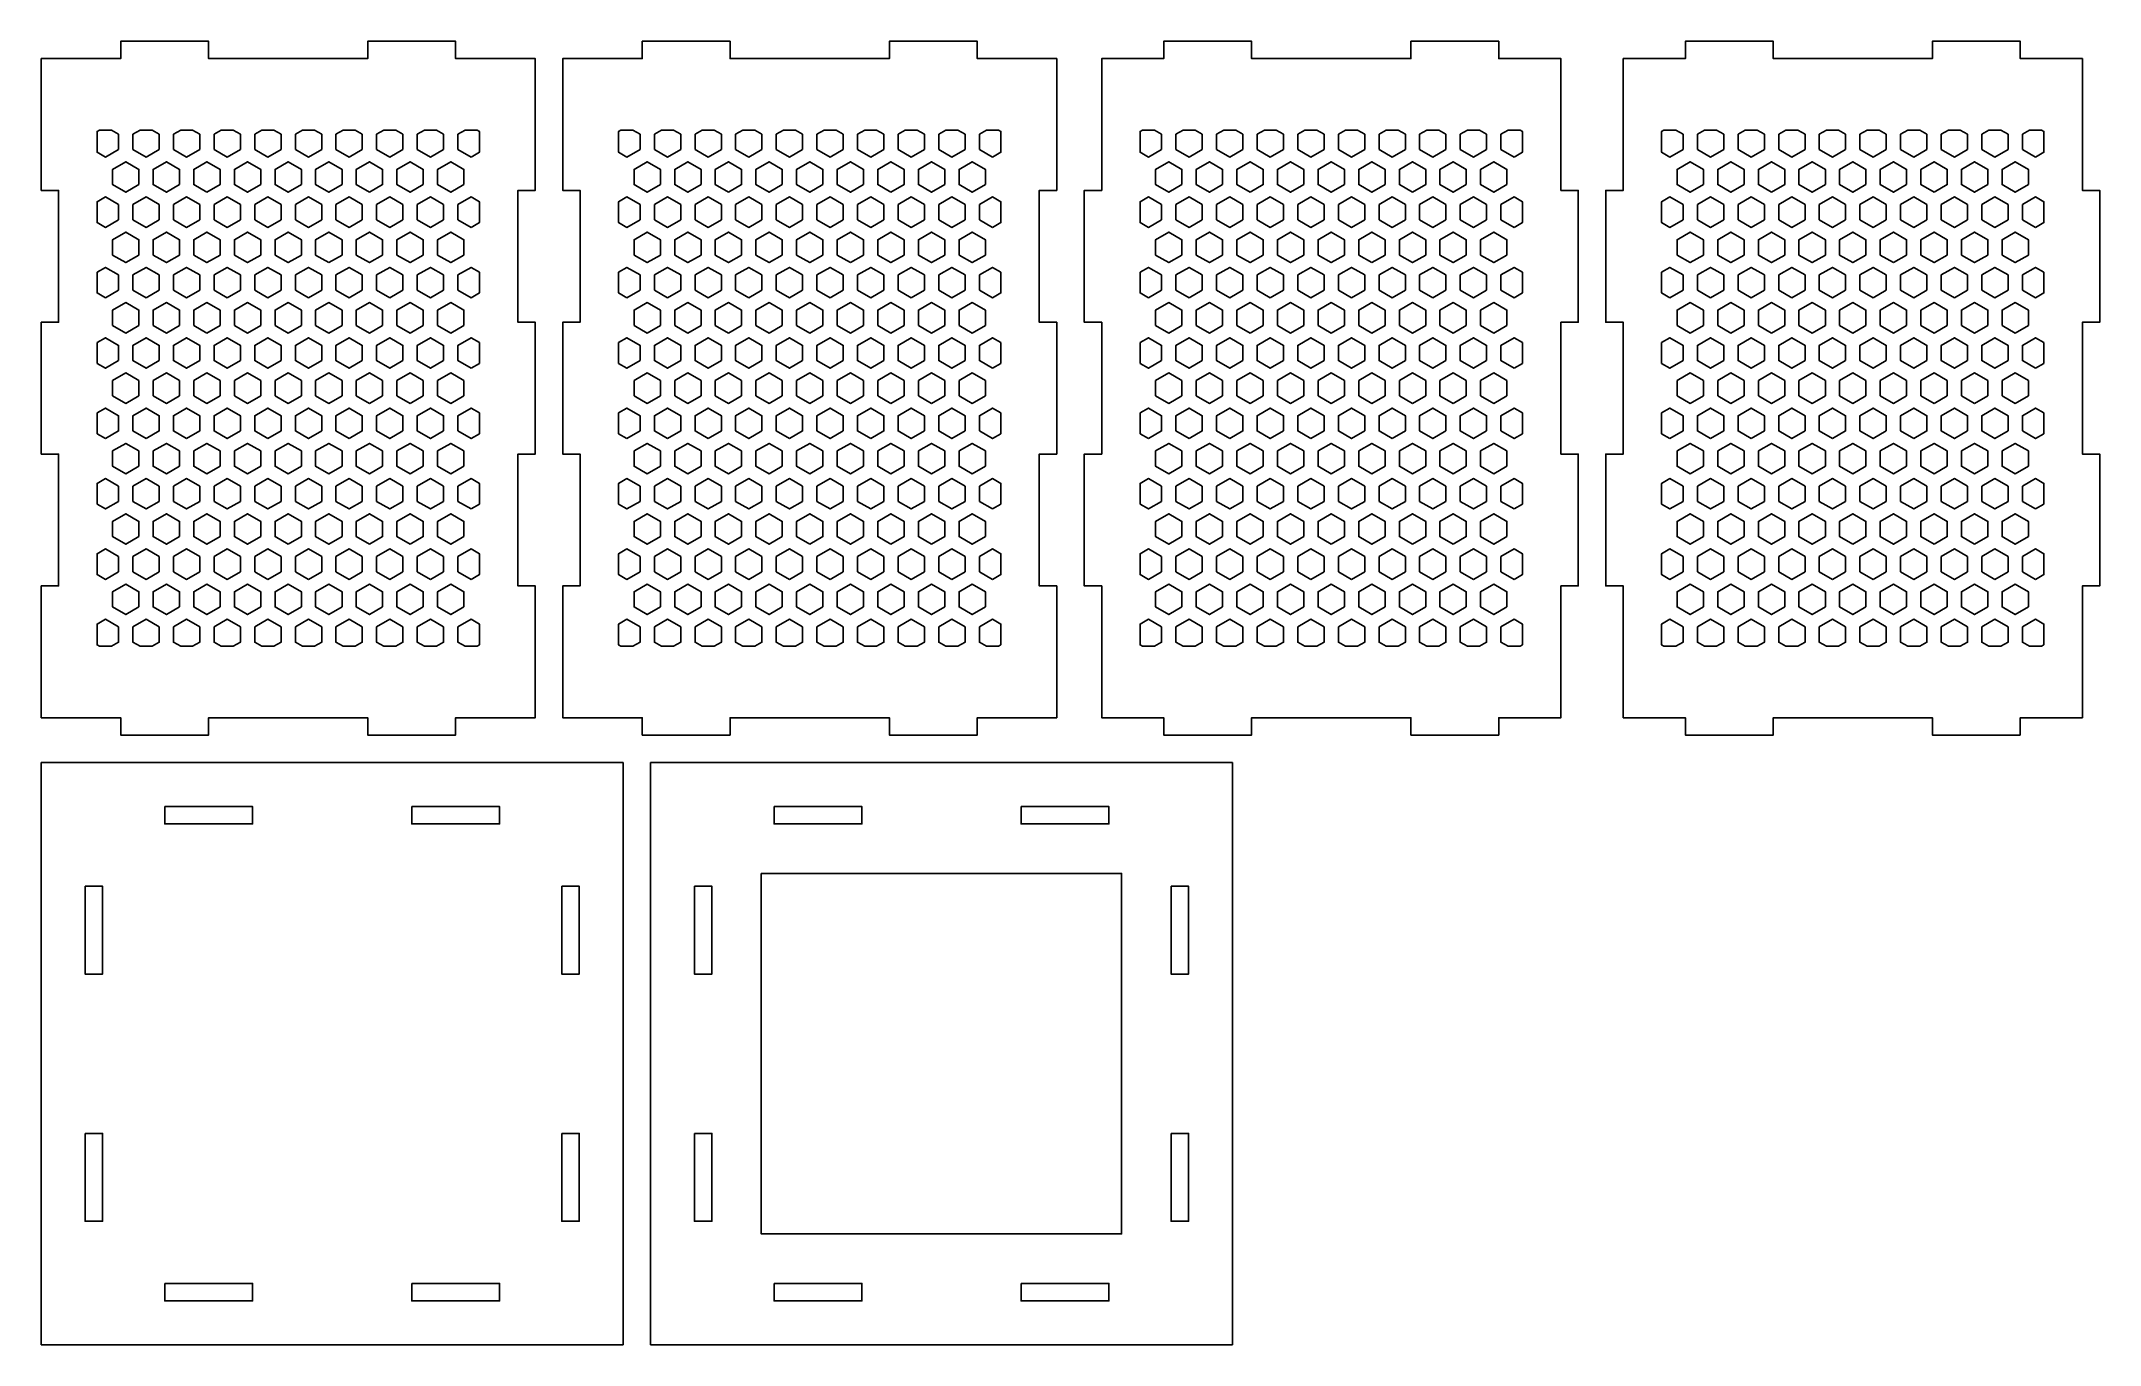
# Model space of a CAD drawing. Header units: millimetres. Extents: x 0 to 375, y -237 to 0.
import ezdxf

# ---------------------------------------------------------------- set-up
doc = ezdxf.new("R2010")
doc.units = ezdxf.units.MM
doc.layers.add('CUT', color=1, linetype='Continuous')

msp = doc.modelspace()

# ---------------------------------------------------------------- linework, layer by layer
at = {"layer": 'CUT'}
for points in [[(3.17, -123.17), (0, -123.17), (0, -99.17), (3.17, -99.17), (3.17, -75.17), (0, -75.17), (0, -51.17), (3.17, -51.17), (3.17, -27.17), (0, -27.17), (0, -3.17), (3.17, -3.17), (14.5, -3.17), (14.5, 0), (30.5, 0), (30.5, -3.17), (59.5, -3.17), (59.5, 0), (75.5, 0), (75.5, -3.17), (86.83, -3.17), (90, -3.17), (90, -27.17), (86.83, -27.17), (86.83, -51.17), (90, -51.17), (90, -75.17), (86.83, -75.17), (86.83, -99.17), (90, -99.17), (90, -123.17), (86.83, -123.17), (75.5, -123.17), (75.5, -126.35), (59.5, -126.35), (59.5, -123.17), (30.5, -123.17), (30.5, -126.35), (14.5, -126.35), (14.5, -123.17), (3.17, -123.17)], [(98.17, -123.17), (95, -123.17), (95, -99.17), (98.17, -99.17), (98.17, -75.17), (95, -75.17), (95, -51.17), (98.17, -51.17), (98.17, -27.17), (95, -27.17), (95, -3.17), (98.17, -3.17), (109.5, -3.17), (109.5, 0), (125.5, 0), (125.5, -3.17), (154.5, -3.17), (154.5, 0), (170.5, 0), (170.5, -3.17), (181.82, -3.17), (185, -3.17), (185, -27.17), (181.82, -27.17), (181.82, -51.17), (185, -51.17), (185, -75.17), (181.82, -75.17), (181.82, -99.17), (185, -99.17), (185, -123.17), (181.82, -123.17), (170.5, -123.17), (170.5, -126.35), (154.5, -126.35), (154.5, -123.17), (125.5, -123.17), (125.5, -126.35), (109.5, -126.35), (109.5, -123.17), (98.17, -123.17)], [(265.5, -126.35), (249.5, -126.35), (249.5, -123.17), (220.5, -123.17), (220.5, -126.35), (204.5, -126.35), (204.5, -123.17), (193.18, -123.17), (193.18, -99.17), (190, -99.17), (190, -75.17), (193.18, -75.17), (193.18, -51.17), (190, -51.17), (190, -27.17), (193.18, -27.17), (193.18, -3.17), (204.5, -3.17), (204.5, 0), (220.5, 0), (220.5, -3.17), (249.5, -3.17), (249.5, 0), (265.5, 0), (265.5, -3.17), (276.82, -3.17), (276.82, -27.17), (280, -27.17), (280, -51.17), (276.82, -51.17), (276.82, -75.17), (280, -75.17), (280, -99.17), (276.82, -99.17), (276.82, -123.17), (265.5, -123.17), (265.5, -126.35)], [(360.5, -126.35), (344.5, -126.35), (344.5, -123.17), (315.5, -123.17), (315.5, -126.35), (299.5, -126.35), (299.5, -123.17), (288.18, -123.17), (288.18, -99.17), (285, -99.17), (285, -75.17), (288.18, -75.17), (288.18, -51.17), (285, -51.17), (285, -27.17), (288.18, -27.17), (288.18, -3.17), (299.5, -3.17), (299.5, 0), (315.5, 0), (315.5, -3.17), (344.5, -3.17), (344.5, 0), (360.5, 0), (360.5, -3.17), (371.82, -3.17), (371.82, -27.17), (375, -27.17), (375, -51.17), (371.82, -51.17), (371.82, -75.17), (375, -75.17), (375, -99.17), (371.82, -99.17), (371.82, -123.17), (360.5, -123.17), (360.5, -126.35)], [(14.1, -16.93), (12.79, -16.17), (10.61, -16.17), (10.18, -16.42), (10.18, -20.21), (11.7, -21.09), (14.1, -19.7), (14.1, -16.93)], [(21.5, -19.7), (21.5, -16.93), (20.19, -16.17), (18.01, -16.17), (16.7, -16.93), (16.7, -19.7), (19.1, -21.09), (21.5, -19.7)], [(28.9, -19.7), (28.9, -16.93), (27.59, -16.17), (25.41, -16.17), (24.1, -16.93), (24.1, -19.7), (26.5, -21.09), (28.9, -19.7)], [(36.3, -19.7), (36.3, -16.93), (34.99, -16.17), (32.81, -16.17), (31.5, -16.93), (31.5, -19.7), (33.9, -21.09), (36.3, -19.7)], [(43.7, -16.93), (42.39, -16.17), (40.21, -16.17), (38.9, -16.93), (38.9, -19.7), (41.3, -21.09), (43.7, -19.7), (43.7, -16.93)], [(51.1, -16.93), (49.79, -16.17), (47.61, -16.17), (46.3, -16.93), (46.3, -19.7), (48.7, -21.09), (51.1, -19.7), (51.1, -16.93)], [(58.5, -19.7), (58.5, -16.93), (57.19, -16.17), (55.01, -16.17), (53.7, -16.93), (53.7, -19.7), (56.1, -21.09), (58.5, -19.7)], [(65.9, -19.7), (65.9, -16.93), (64.59, -16.17), (62.41, -16.17), (61.1, -16.93), (61.1, -19.7), (63.5, -21.09), (65.9, -19.7)], [(73.3, -16.93), (71.99, -16.17), (69.81, -16.17), (68.5, -16.93), (68.5, -19.7), (70.9, -21.09), (73.3, -19.7), (73.3, -16.93)], [(78.3, -21.09), (79.83, -20.21), (79.83, -16.42), (79.39, -16.17), (77.21, -16.17), (75.9, -16.93), (75.9, -19.7), (78.3, -21.09)], [(109.1, -16.93), (107.79, -16.17), (105.61, -16.17), (105.17, -16.42), (105.17, -20.21), (106.7, -21.09), (109.1, -19.7), (109.1, -16.93)], [(116.5, -19.7), (116.5, -16.93), (115.19, -16.17), (113.01, -16.17), (111.7, -16.93), (111.7, -19.7), (114.1, -21.09), (116.5, -19.7)], [(123.9, -19.7), (123.9, -16.93), (122.59, -16.17), (120.41, -16.17), (119.1, -16.93), (119.1, -19.7), (121.5, -21.09), (123.9, -19.7)], [(131.3, -19.7), (131.3, -16.93), (129.99, -16.17), (127.81, -16.17), (126.5, -16.93), (126.5, -19.7), (128.9, -21.09), (131.3, -19.7)], [(138.7, -16.93), (137.39, -16.17), (135.21, -16.17), (133.9, -16.93), (133.9, -19.7), (136.3, -21.09), (138.7, -19.7), (138.7, -16.93)], [(146.1, -16.93), (144.79, -16.17), (142.61, -16.17), (141.3, -16.93), (141.3, -19.7), (143.7, -21.09), (146.1, -19.7), (146.1, -16.93)], [(153.5, -19.7), (153.5, -16.93), (152.19, -16.17), (150.01, -16.17), (148.7, -16.93), (148.7, -19.7), (151.1, -21.09), (153.5, -19.7)], [(160.9, -19.7), (160.9, -16.93), (159.59, -16.17), (157.41, -16.17), (156.1, -16.93), (156.1, -19.7), (158.5, -21.09), (160.9, -19.7)], [(168.3, -16.93), (166.99, -16.17), (164.81, -16.17), (163.5, -16.93), (163.5, -19.7), (165.9, -21.09), (168.3, -19.7), (168.3, -16.93)], [(173.3, -21.09), (174.82, -20.21), (174.82, -16.42), (174.39, -16.17), (172.21, -16.17), (170.9, -16.93), (170.9, -19.7), (173.3, -21.09)], [(204.1, -16.93), (202.79, -16.17), (200.61, -16.17), (200.18, -16.42), (200.18, -20.21), (201.7, -21.09), (204.1, -19.7), (204.1, -16.93)], [(211.5, -19.7), (211.5, -16.93), (210.19, -16.17), (208.01, -16.17), (206.7, -16.93), (206.7, -19.7), (209.1, -21.09), (211.5, -19.7)], [(218.9, -19.7), (218.9, -16.93), (217.59, -16.17), (215.41, -16.17), (214.1, -16.93), (214.1, -19.7), (216.5, -21.09), (218.9, -19.7)], [(226.3, -19.7), (226.3, -16.93), (224.99, -16.17), (222.81, -16.17), (221.5, -16.93), (221.5, -19.7), (223.9, -21.09), (226.3, -19.7)], [(233.7, -16.93), (232.39, -16.17), (230.21, -16.17), (228.9, -16.93), (228.9, -19.7), (231.3, -21.09), (233.7, -19.7), (233.7, -16.93)], [(241.1, -16.93), (239.79, -16.17), (237.61, -16.17), (236.3, -16.93), (236.3, -19.7), (238.7, -21.09), (241.1, -19.7), (241.1, -16.93)], [(248.5, -19.7), (248.5, -16.93), (247.19, -16.17), (245.01, -16.17), (243.7, -16.93), (243.7, -19.7), (246.1, -21.09), (248.5, -19.7)], [(255.9, -19.7), (255.9, -16.93), (254.59, -16.17), (252.41, -16.17), (251.1, -16.93), (251.1, -19.7), (253.5, -21.09), (255.9, -19.7)], [(263.3, -16.93), (261.99, -16.17), (259.81, -16.17), (258.5, -16.93), (258.5, -19.7), (260.9, -21.09), (263.3, -19.7), (263.3, -16.93)], [(268.3, -21.09), (269.82, -20.21), (269.82, -16.42), (269.39, -16.17), (267.21, -16.17), (265.9, -16.93), (265.9, -19.7), (268.3, -21.09)], [(299.1, -16.93), (297.79, -16.17), (295.61, -16.17), (295.18, -16.42), (295.18, -20.21), (296.7, -21.09), (299.1, -19.7), (299.1, -16.93)], [(306.5, -19.7), (306.5, -16.93), (305.19, -16.17), (303.01, -16.17), (301.7, -16.93), (301.7, -19.7), (304.1, -21.09), (306.5, -19.7)], [(313.9, -19.7), (313.9, -16.93), (312.59, -16.17), (310.41, -16.17), (309.1, -16.93), (309.1, -19.7), (311.5, -21.09), (313.9, -19.7)], [(321.3, -19.7), (321.3, -16.93), (319.99, -16.17), (317.81, -16.17), (316.5, -16.93), (316.5, -19.7), (318.9, -21.09), (321.3, -19.7)], [(328.7, -16.93), (327.39, -16.17), (325.21, -16.17), (323.9, -16.93), (323.9, -19.7), (326.3, -21.09), (328.7, -19.7), (328.7, -16.93)], [(336.1, -16.93), (334.79, -16.17), (332.61, -16.17), (331.3, -16.93), (331.3, -19.7), (333.7, -21.09), (336.1, -19.7), (336.1, -16.93)], [(343.5, -19.7), (343.5, -16.93), (342.19, -16.17), (340.01, -16.17), (338.7, -16.93), (338.7, -19.7), (341.1, -21.09), (343.5, -19.7)], [(350.9, -19.7), (350.9, -16.93), (349.59, -16.17), (347.41, -16.17), (346.1, -16.93), (346.1, -19.7), (348.5, -21.09), (350.9, -19.7)], [(358.3, -16.93), (356.99, -16.17), (354.81, -16.17), (353.5, -16.93), (353.5, -19.7), (355.9, -21.09), (358.3, -19.7), (358.3, -16.93)], [(363.3, -21.09), (364.82, -20.21), (364.82, -16.42), (364.39, -16.17), (362.21, -16.17), (360.9, -16.93), (360.9, -19.7), (363.3, -21.09)], [(17.8, -26.11), (17.8, -23.34), (15.4, -21.95), (13, -23.34), (13, -26.11), (15.4, -27.49), (17.8, -26.11)], [(25.2, -26.11), (25.2, -23.34), (22.8, -21.95), (20.4, -23.34), (20.4, -26.11), (22.8, -27.49), (25.2, -26.11)], [(30.2, -27.49), (32.6, -26.11), (32.6, -23.34), (30.2, -21.95), (27.8, -23.34), (27.8, -26.11), (30.2, -27.49)], [(40, -26.11), (40, -23.34), (37.6, -21.95), (35.2, -23.34), (35.2, -26.11), (37.6, -27.49), (40, -26.11)], [(47.4, -26.11), (47.4, -23.34), (45, -21.95), (42.6, -23.34), (42.6, -26.11), (45, -27.49), (47.4, -26.11)], [(54.8, -26.11), (54.8, -23.34), (52.4, -21.95), (50, -23.34), (50, -26.11), (52.4, -27.49), (54.8, -26.11)], [(59.8, -27.49), (62.2, -26.11), (62.2, -23.34), (59.8, -21.95), (57.4, -23.34), (57.4, -26.11), (59.8, -27.49)], [(69.6, -26.11), (69.6, -23.34), (67.2, -21.95), (64.8, -23.34), (64.8, -26.11), (67.2, -27.49), (69.6, -26.11)], [(77, -26.11), (77, -23.34), (74.6, -21.95), (72.2, -23.34), (72.2, -26.11), (74.6, -27.49), (77, -26.11)], [(112.8, -26.11), (112.8, -23.34), (110.4, -21.95), (108, -23.34), (108, -26.11), (110.4, -27.49), (112.8, -26.11)], [(120.2, -26.11), (120.2, -23.34), (117.8, -21.95), (115.4, -23.34), (115.4, -26.11), (117.8, -27.49), (120.2, -26.11)], [(125.2, -27.49), (127.6, -26.11), (127.6, -23.34), (125.2, -21.95), (122.8, -23.34), (122.8, -26.11), (125.2, -27.49)], [(135, -26.11), (135, -23.34), (132.6, -21.95), (130.2, -23.34), (130.2, -26.11), (132.6, -27.49), (135, -26.11)], [(142.4, -26.11), (142.4, -23.34), (140, -21.95), (137.6, -23.34), (137.6, -26.11), (140, -27.49), (142.4, -26.11)], [(149.8, -26.11), (149.8, -23.34), (147.4, -21.95), (145, -23.34), (145, -26.11), (147.4, -27.49), (149.8, -26.11)], [(154.8, -27.49), (157.2, -26.11), (157.2, -23.34), (154.8, -21.95), (152.4, -23.34), (152.4, -26.11), (154.8, -27.49)], [(164.6, -26.11), (164.6, -23.34), (162.2, -21.95), (159.8, -23.34), (159.8, -26.11), (162.2, -27.49), (164.6, -26.11)], [(172, -26.11), (172, -23.34), (169.6, -21.95), (167.2, -23.34), (167.2, -26.11), (169.6, -27.49), (172, -26.11)], [(207.8, -26.11), (207.8, -23.34), (205.4, -21.95), (203, -23.34), (203, -26.11), (205.4, -27.49), (207.8, -26.11)], [(215.2, -26.11), (215.2, -23.34), (212.8, -21.95), (210.4, -23.34), (210.4, -26.11), (212.8, -27.49), (215.2, -26.11)], [(220.2, -27.49), (222.6, -26.11), (222.6, -23.34), (220.2, -21.95), (217.8, -23.34), (217.8, -26.11), (220.2, -27.49)], [(230, -26.11), (230, -23.34), (227.6, -21.95), (225.2, -23.34), (225.2, -26.11), (227.6, -27.49), (230, -26.11)], [(237.4, -26.11), (237.4, -23.34), (235, -21.95), (232.6, -23.34), (232.6, -26.11), (235, -27.49), (237.4, -26.11)], [(244.8, -26.11), (244.8, -23.34), (242.4, -21.95), (240, -23.34), (240, -26.11), (242.4, -27.49), (244.8, -26.11)], [(249.8, -27.49), (252.2, -26.11), (252.2, -23.34), (249.8, -21.95), (247.4, -23.34), (247.4, -26.11), (249.8, -27.49)], [(259.6, -26.11), (259.6, -23.34), (257.2, -21.95), (254.8, -23.34), (254.8, -26.11), (257.2, -27.49), (259.6, -26.11)], [(267, -26.11), (267, -23.34), (264.6, -21.95), (262.2, -23.34), (262.2, -26.11), (264.6, -27.49), (267, -26.11)], [(302.8, -26.11), (302.8, -23.34), (300.4, -21.95), (298, -23.34), (298, -26.11), (300.4, -27.49), (302.8, -26.11)], [(310.2, -26.11), (310.2, -23.34), (307.8, -21.95), (305.4, -23.34), (305.4, -26.11), (307.8, -27.49), (310.2, -26.11)], [(315.2, -27.49), (317.6, -26.11), (317.6, -23.34), (315.2, -21.95), (312.8, -23.34), (312.8, -26.11), (315.2, -27.49)], [(325, -26.11), (325, -23.34), (322.6, -21.95), (320.2, -23.34), (320.2, -26.11), (322.6, -27.49), (325, -26.11)], [(332.4, -26.11), (332.4, -23.34), (330, -21.95), (327.6, -23.34), (327.6, -26.11), (330, -27.49), (332.4, -26.11)], [(339.8, -26.11), (339.8, -23.34), (337.4, -21.95), (335, -23.34), (335, -26.11), (337.4, -27.49), (339.8, -26.11)], [(344.8, -27.49), (347.2, -26.11), (347.2, -23.34), (344.8, -21.95), (342.4, -23.34), (342.4, -26.11), (344.8, -27.49)], [(354.6, -26.11), (354.6, -23.34), (352.2, -21.95), (349.8, -23.34), (349.8, -26.11), (352.2, -27.49), (354.6, -26.11)], [(362, -26.11), (362, -23.34), (359.6, -21.95), (357.2, -23.34), (357.2, -26.11), (359.6, -27.49), (362, -26.11)], [(14.1, -32.52), (14.1, -29.75), (11.7, -28.36), (10.18, -29.24), (10.18, -33.02), (11.7, -33.9), (14.1, -32.52)], [(21.5, -32.52), (21.5, -29.75), (19.1, -28.36), (16.7, -29.75), (16.7, -32.52), (19.1, -33.9), (21.5, -32.52)], [(28.9, -32.52), (28.9, -29.75), (26.5, -28.36), (24.1, -29.75), (24.1, -32.52), (26.5, -33.9), (28.9, -32.52)], [(36.3, -32.52), (36.3, -29.75), (33.9, -28.36), (31.5, -29.75), (31.5, -32.52), (33.9, -33.9), (36.3, -32.52)], [(43.7, -32.52), (43.7, -29.75), (41.3, -28.36), (38.9, -29.75), (38.9, -32.52), (41.3, -33.9), (43.7, -32.52)], [(51.1, -32.52), (51.1, -29.75), (48.7, -28.36), (46.3, -29.75), (46.3, -32.52), (48.7, -33.9), (51.1, -32.52)], [(58.5, -32.52), (58.5, -29.75), (56.1, -28.36), (53.7, -29.75), (53.7, -32.52), (56.1, -33.9), (58.5, -32.52)], [(65.9, -32.52), (65.9, -29.75), (63.5, -28.36), (61.1, -29.75), (61.1, -32.52), (63.5, -33.9), (65.9, -32.52)], [(73.3, -32.52), (73.3, -29.75), (70.9, -28.36), (68.5, -29.75), (68.5, -32.52), (70.9, -33.9), (73.3, -32.52)], [(78.3, -33.9), (79.83, -33.02), (79.83, -29.24), (78.3, -28.36), (75.9, -29.75), (75.9, -32.52), (78.3, -33.9)], [(109.1, -32.52), (109.1, -29.75), (106.7, -28.36), (105.17, -29.24), (105.17, -33.02), (106.7, -33.9), (109.1, -32.52)], [(116.5, -32.52), (116.5, -29.75), (114.1, -28.36), (111.7, -29.75), (111.7, -32.52), (114.1, -33.9), (116.5, -32.52)], [(123.9, -32.52), (123.9, -29.75), (121.5, -28.36), (119.1, -29.75), (119.1, -32.52), (121.5, -33.9), (123.9, -32.52)], [(131.3, -32.52), (131.3, -29.75), (128.9, -28.36), (126.5, -29.75), (126.5, -32.52), (128.9, -33.9), (131.3, -32.52)], [(138.7, -32.52), (138.7, -29.75), (136.3, -28.36), (133.9, -29.75), (133.9, -32.52), (136.3, -33.9), (138.7, -32.52)], [(146.1, -32.52), (146.1, -29.75), (143.7, -28.36), (141.3, -29.75), (141.3, -32.52), (143.7, -33.9), (146.1, -32.52)], [(153.5, -32.52), (153.5, -29.75), (151.1, -28.36), (148.7, -29.75), (148.7, -32.52), (151.1, -33.9), (153.5, -32.52)], [(160.9, -32.52), (160.9, -29.75), (158.5, -28.36), (156.1, -29.75), (156.1, -32.52), (158.5, -33.9), (160.9, -32.52)], [(168.3, -32.52), (168.3, -29.75), (165.9, -28.36), (163.5, -29.75), (163.5, -32.52), (165.9, -33.9), (168.3, -32.52)], [(173.3, -33.9), (174.82, -33.02), (174.82, -29.24), (173.3, -28.36), (170.9, -29.75), (170.9, -32.52), (173.3, -33.9)], [(204.1, -32.52), (204.1, -29.75), (201.7, -28.36), (200.18, -29.24), (200.18, -33.02), (201.7, -33.9), (204.1, -32.52)], [(211.5, -32.52), (211.5, -29.75), (209.1, -28.36), (206.7, -29.75), (206.7, -32.52), (209.1, -33.9), (211.5, -32.52)], [(218.9, -32.52), (218.9, -29.75), (216.5, -28.36), (214.1, -29.75), (214.1, -32.52), (216.5, -33.9), (218.9, -32.52)], [(226.3, -32.52), (226.3, -29.75), (223.9, -28.36), (221.5, -29.75), (221.5, -32.52), (223.9, -33.9), (226.3, -32.52)], [(233.7, -32.52), (233.7, -29.75), (231.3, -28.36), (228.9, -29.75), (228.9, -32.52), (231.3, -33.9), (233.7, -32.52)], [(241.1, -32.52), (241.1, -29.75), (238.7, -28.36), (236.3, -29.75), (236.3, -32.52), (238.7, -33.9), (241.1, -32.52)], [(248.5, -32.52), (248.5, -29.75), (246.1, -28.36), (243.7, -29.75), (243.7, -32.52), (246.1, -33.9), (248.5, -32.52)], [(255.9, -32.52), (255.9, -29.75), (253.5, -28.36), (251.1, -29.75), (251.1, -32.52), (253.5, -33.9), (255.9, -32.52)], [(263.3, -32.52), (263.3, -29.75), (260.9, -28.36), (258.5, -29.75), (258.5, -32.52), (260.9, -33.9), (263.3, -32.52)], [(268.3, -33.9), (269.82, -33.02), (269.82, -29.24), (268.3, -28.36), (265.9, -29.75), (265.9, -32.52), (268.3, -33.9)], [(299.1, -32.52), (299.1, -29.75), (296.7, -28.36), (295.18, -29.24), (295.18, -33.02), (296.7, -33.9), (299.1, -32.52)], [(306.5, -32.52), (306.5, -29.75), (304.1, -28.36), (301.7, -29.75), (301.7, -32.52), (304.1, -33.9), (306.5, -32.52)], [(313.9, -32.52), (313.9, -29.75), (311.5, -28.36), (309.1, -29.75), (309.1, -32.52), (311.5, -33.9), (313.9, -32.52)], [(321.3, -32.52), (321.3, -29.75), (318.9, -28.36), (316.5, -29.75), (316.5, -32.52), (318.9, -33.9), (321.3, -32.52)], [(328.7, -32.52), (328.7, -29.75), (326.3, -28.36), (323.9, -29.75), (323.9, -32.52), (326.3, -33.9), (328.7, -32.52)], [(336.1, -32.52), (336.1, -29.75), (333.7, -28.36), (331.3, -29.75), (331.3, -32.52), (333.7, -33.9), (336.1, -32.52)], [(343.5, -32.52), (343.5, -29.75), (341.1, -28.36), (338.7, -29.75), (338.7, -32.52), (341.1, -33.9), (343.5, -32.52)], [(350.9, -32.52), (350.9, -29.75), (348.5, -28.36), (346.1, -29.75), (346.1, -32.52), (348.5, -33.9), (350.9, -32.52)], [(358.3, -32.52), (358.3, -29.75), (355.9, -28.36), (353.5, -29.75), (353.5, -32.52), (355.9, -33.9), (358.3, -32.52)], [(363.3, -33.9), (364.82, -33.02), (364.82, -29.24), (363.3, -28.36), (360.9, -29.75), (360.9, -32.52), (363.3, -33.9)], [(17.8, -38.93), (17.8, -36.16), (15.4, -34.77), (13, -36.16), (13, -38.93), (15.4, -40.31), (17.8, -38.93)], [(25.2, -38.93), (25.2, -36.16), (22.8, -34.77), (20.4, -36.16), (20.4, -38.93), (22.8, -40.31), (25.2, -38.93)], [(32.6, -38.93), (32.6, -36.16), (30.2, -34.77), (27.8, -36.16), (27.8, -38.93), (30.2, -40.31), (32.6, -38.93)], [(40, -38.93), (40, -36.16), (37.6, -34.77), (35.2, -36.16), (35.2, -38.93), (37.6, -40.31), (40, -38.93)], [(47.4, -38.93), (47.4, -36.16), (45, -34.77), (42.6, -36.16), (42.6, -38.93), (45, -40.31), (47.4, -38.93)], [(52.4, -40.31), (54.8, -38.93), (54.8, -36.16), (52.4, -34.77), (50, -36.16), (50, -38.93), (52.4, -40.31)], [(62.2, -38.93), (62.2, -36.16), (59.8, -34.77), (57.4, -36.16), (57.4, -38.93), (59.8, -40.31), (62.2, -38.93)], [(69.6, -38.93), (69.6, -36.16), (67.2, -34.77), (64.8, -36.16), (64.8, -38.93), (67.2, -40.31), (69.6, -38.93)], [(77, -38.93), (77, -36.16), (74.6, -34.77), (72.2, -36.16), (72.2, -38.93), (74.6, -40.31), (77, -38.93)], [(112.8, -38.93), (112.8, -36.16), (110.4, -34.77), (108, -36.16), (108, -38.93), (110.4, -40.31), (112.8, -38.93)], [(120.2, -38.93), (120.2, -36.16), (117.8, -34.77), (115.4, -36.16), (115.4, -38.93), (117.8, -40.31), (120.2, -38.93)], [(127.6, -38.93), (127.6, -36.16), (125.2, -34.77), (122.8, -36.16), (122.8, -38.93), (125.2, -40.31), (127.6, -38.93)], [(135, -38.93), (135, -36.16), (132.6, -34.77), (130.2, -36.16), (130.2, -38.93), (132.6, -40.31), (135, -38.93)], [(142.4, -38.93), (142.4, -36.16), (140, -34.77), (137.6, -36.16), (137.6, -38.93), (140, -40.31), (142.4, -38.93)], [(147.4, -40.31), (149.8, -38.93), (149.8, -36.16), (147.4, -34.77), (145, -36.16), (145, -38.93), (147.4, -40.31)], [(157.2, -38.93), (157.2, -36.16), (154.8, -34.77), (152.4, -36.16), (152.4, -38.93), (154.8, -40.31), (157.2, -38.93)], [(164.6, -38.93), (164.6, -36.16), (162.2, -34.77), (159.8, -36.16), (159.8, -38.93), (162.2, -40.31), (164.6, -38.93)], [(172, -38.93), (172, -36.16), (169.6, -34.77), (167.2, -36.16), (167.2, -38.93), (169.6, -40.31), (172, -38.93)], [(207.8, -38.93), (207.8, -36.16), (205.4, -34.77), (203, -36.16), (203, -38.93), (205.4, -40.31), (207.8, -38.93)], [(215.2, -38.93), (215.2, -36.16), (212.8, -34.77), (210.4, -36.16), (210.4, -38.93), (212.8, -40.31), (215.2, -38.93)], [(222.6, -38.93), (222.6, -36.16), (220.2, -34.77), (217.8, -36.16), (217.8, -38.93), (220.2, -40.31), (222.6, -38.93)], [(230, -38.93), (230, -36.16), (227.6, -34.77), (225.2, -36.16), (225.2, -38.93), (227.6, -40.31), (230, -38.93)], [(237.4, -38.93), (237.4, -36.16), (235, -34.77), (232.6, -36.16), (232.6, -38.93), (235, -40.31), (237.4, -38.93)], [(242.4, -40.31), (244.8, -38.93), (244.8, -36.16), (242.4, -34.77), (240, -36.16), (240, -38.93), (242.4, -40.31)], [(252.2, -38.93), (252.2, -36.16), (249.8, -34.77), (247.4, -36.16), (247.4, -38.93), (249.8, -40.31), (252.2, -38.93)], [(259.6, -38.93), (259.6, -36.16), (257.2, -34.77), (254.8, -36.16), (254.8, -38.93), (257.2, -40.31), (259.6, -38.93)], [(267, -38.93), (267, -36.16), (264.6, -34.77), (262.2, -36.16), (262.2, -38.93), (264.6, -40.31), (267, -38.93)], [(302.8, -38.93), (302.8, -36.16), (300.4, -34.77), (298, -36.16), (298, -38.93), (300.4, -40.31), (302.8, -38.93)], [(310.2, -38.93), (310.2, -36.16), (307.8, -34.77), (305.4, -36.16), (305.4, -38.93), (307.8, -40.31), (310.2, -38.93)], [(317.6, -38.93), (317.6, -36.16), (315.2, -34.77), (312.8, -36.16), (312.8, -38.93), (315.2, -40.31), (317.6, -38.93)], [(325, -38.93), (325, -36.16), (322.6, -34.77), (320.2, -36.16), (320.2, -38.93), (322.6, -40.31), (325, -38.93)], [(332.4, -38.93), (332.4, -36.16), (330, -34.77), (327.6, -36.16), (327.6, -38.93), (330, -40.31), (332.4, -38.93)], [(337.4, -40.31), (339.8, -38.93), (339.8, -36.16), (337.4, -34.77), (335, -36.16), (335, -38.93), (337.4, -40.31)], [(347.2, -38.93), (347.2, -36.16), (344.8, -34.77), (342.4, -36.16), (342.4, -38.93), (344.8, -40.31), (347.2, -38.93)], [(354.6, -38.93), (354.6, -36.16), (352.2, -34.77), (349.8, -36.16), (349.8, -38.93), (352.2, -40.31), (354.6, -38.93)], [(362, -38.93), (362, -36.16), (359.6, -34.77), (357.2, -36.16), (357.2, -38.93), (359.6, -40.31), (362, -38.93)], [(11.7, -46.72), (14.1, -45.33), (14.1, -42.56), (11.7, -41.18), (10.18, -42.06), (10.18, -45.84), (11.7, -46.72)], [(19.1, -46.72), (21.5, -45.33), (21.5, -42.56), (19.1, -41.18), (16.7, -42.56), (16.7, -45.33), (19.1, -46.72)], [(28.9, -45.33), (28.9, -42.56), (26.5, -41.18), (24.1, -42.56), (24.1, -45.33), (26.5, -46.72), (28.9, -45.33)], [(33.9, -46.72), (36.3, -45.33), (36.3, -42.56), (33.9, -41.18), (31.5, -42.56), (31.5, -45.33), (33.9, -46.72)], [(43.7, -45.33), (43.7, -42.56), (41.3, -41.18), (38.9, -42.56), (38.9, -45.33), (41.3, -46.72), (43.7, -45.33)], [(48.7, -46.72), (51.1, -45.33), (51.1, -42.56), (48.7, -41.18), (46.3, -42.56), (46.3, -45.33), (48.7, -46.72)], [(58.5, -45.33), (58.5, -42.56), (56.1, -41.18), (53.7, -42.56), (53.7, -45.33), (56.1, -46.72), (58.5, -45.33)], [(63.5, -46.72), (65.9, -45.33), (65.9, -42.56), (63.5, -41.18), (61.1, -42.56), (61.1, -45.33), (63.5, -46.72)], [(73.3, -45.33), (73.3, -42.56), (70.9, -41.18), (68.5, -42.56), (68.5, -45.33), (70.9, -46.72), (73.3, -45.33)], [(75.9, -45.33), (78.3, -46.72), (79.83, -45.84), (79.83, -42.06), (78.3, -41.18), (75.9, -42.56), (75.9, -45.33)], [(106.7, -46.72), (109.1, -45.33), (109.1, -42.56), (106.7, -41.18), (105.17, -42.06), (105.17, -45.84), (106.7, -46.72)], [(114.1, -46.72), (116.5, -45.33), (116.5, -42.56), (114.1, -41.18), (111.7, -42.56), (111.7, -45.33), (114.1, -46.72)], [(123.9, -45.33), (123.9, -42.56), (121.5, -41.18), (119.1, -42.56), (119.1, -45.33), (121.5, -46.72), (123.9, -45.33)], [(128.9, -46.72), (131.3, -45.33), (131.3, -42.56), (128.9, -41.18), (126.5, -42.56), (126.5, -45.33), (128.9, -46.72)], [(138.7, -45.33), (138.7, -42.56), (136.3, -41.18), (133.9, -42.56), (133.9, -45.33), (136.3, -46.72), (138.7, -45.33)], [(143.7, -46.72), (146.1, -45.33), (146.1, -42.56), (143.7, -41.18), (141.3, -42.56), (141.3, -45.33), (143.7, -46.72)], [(153.5, -45.33), (153.5, -42.56), (151.1, -41.18), (148.7, -42.56), (148.7, -45.33), (151.1, -46.72), (153.5, -45.33)], [(158.5, -46.72), (160.9, -45.33), (160.9, -42.56), (158.5, -41.18), (156.1, -42.56), (156.1, -45.33), (158.5, -46.72)], [(168.3, -45.33), (168.3, -42.56), (165.9, -41.18), (163.5, -42.56), (163.5, -45.33), (165.9, -46.72), (168.3, -45.33)], [(170.9, -45.33), (173.3, -46.72), (174.82, -45.84), (174.82, -42.06), (173.3, -41.18), (170.9, -42.56), (170.9, -45.33)], [(201.7, -46.72), (204.1, -45.33), (204.1, -42.56), (201.7, -41.18), (200.18, -42.06), (200.18, -45.84), (201.7, -46.72)], [(209.1, -46.72), (211.5, -45.33), (211.5, -42.56), (209.1, -41.18), (206.7, -42.56), (206.7, -45.33), (209.1, -46.72)], [(218.9, -45.33), (218.9, -42.56), (216.5, -41.18), (214.1, -42.56), (214.1, -45.33), (216.5, -46.72), (218.9, -45.33)], [(223.9, -46.72), (226.3, -45.33), (226.3, -42.56), (223.9, -41.18), (221.5, -42.56), (221.5, -45.33), (223.9, -46.72)], [(233.7, -45.33), (233.7, -42.56), (231.3, -41.18), (228.9, -42.56), (228.9, -45.33), (231.3, -46.72), (233.7, -45.33)], [(238.7, -46.72), (241.1, -45.33), (241.1, -42.56), (238.7, -41.18), (236.3, -42.56), (236.3, -45.33), (238.7, -46.72)], [(248.5, -45.33), (248.5, -42.56), (246.1, -41.18), (243.7, -42.56), (243.7, -45.33), (246.1, -46.72), (248.5, -45.33)], [(253.5, -46.72), (255.9, -45.33), (255.9, -42.56), (253.5, -41.18), (251.1, -42.56), (251.1, -45.33), (253.5, -46.72)], [(263.3, -45.33), (263.3, -42.56), (260.9, -41.18), (258.5, -42.56), (258.5, -45.33), (260.9, -46.72), (263.3, -45.33)], [(265.9, -45.33), (268.3, -46.72), (269.82, -45.84), (269.82, -42.06), (268.3, -41.18), (265.9, -42.56), (265.9, -45.33)], [(296.7, -46.72), (299.1, -45.33), (299.1, -42.56), (296.7, -41.18), (295.18, -42.06), (295.18, -45.84), (296.7, -46.72)], [(304.1, -46.72), (306.5, -45.33), (306.5, -42.56), (304.1, -41.18), (301.7, -42.56), (301.7, -45.33), (304.1, -46.72)], [(313.9, -45.33), (313.9, -42.56), (311.5, -41.18), (309.1, -42.56), (309.1, -45.33), (311.5, -46.72), (313.9, -45.33)], [(318.9, -46.72), (321.3, -45.33), (321.3, -42.56), (318.9, -41.18), (316.5, -42.56), (316.5, -45.33), (318.9, -46.72)], [(328.7, -45.33), (328.7, -42.56), (326.3, -41.18), (323.9, -42.56), (323.9, -45.33), (326.3, -46.72), (328.7, -45.33)], [(333.7, -46.72), (336.1, -45.33), (336.1, -42.56), (333.7, -41.18), (331.3, -42.56), (331.3, -45.33), (333.7, -46.72)], [(343.5, -45.33), (343.5, -42.56), (341.1, -41.18), (338.7, -42.56), (338.7, -45.33), (341.1, -46.72), (343.5, -45.33)], [(348.5, -46.72), (350.9, -45.33), (350.9, -42.56), (348.5, -41.18), (346.1, -42.56), (346.1, -45.33), (348.5, -46.72)], [(358.3, -45.33), (358.3, -42.56), (355.9, -41.18), (353.5, -42.56), (353.5, -45.33), (355.9, -46.72), (358.3, -45.33)], [(360.9, -45.33), (363.3, -46.72), (364.82, -45.84), (364.82, -42.06), (363.3, -41.18), (360.9, -42.56), (360.9, -45.33)], [(17.8, -51.74), (17.8, -48.97), (15.4, -47.59), (13, -48.97), (13, -51.74), (15.4, -53.13), (17.8, -51.74)], [(25.2, -51.74), (25.2, -48.97), (22.8, -47.59), (20.4, -48.97), (20.4, -51.74), (22.8, -53.13), (25.2, -51.74)], [(30.2, -53.13), (32.6, -51.74), (32.6, -48.97), (30.2, -47.59), (27.8, -48.97), (27.8, -51.74), (30.2, -53.13)], [(40, -51.74), (40, -48.97), (37.6, -47.59), (35.2, -48.97), (35.2, -51.74), (37.6, -53.13), (40, -51.74)], [(47.4, -51.74), (47.4, -48.97), (45, -47.59), (42.6, -48.97), (42.6, -51.74), (45, -53.13), (47.4, -51.74)], [(54.8, -51.74), (54.8, -48.97), (52.4, -47.59), (50, -48.97), (50, -51.74), (52.4, -53.13), (54.8, -51.74)], [(62.2, -51.74), (62.2, -48.97), (59.8, -47.59), (57.4, -48.97), (57.4, -51.74), (59.8, -53.13), (62.2, -51.74)], [(69.6, -51.74), (69.6, -48.97), (67.2, -47.59), (64.8, -48.97), (64.8, -51.74), (67.2, -53.13), (69.6, -51.74)], [(77, -51.74), (77, -48.97), (74.6, -47.59), (72.2, -48.97), (72.2, -51.74), (74.6, -53.13), (77, -51.74)], [(112.8, -51.74), (112.8, -48.97), (110.4, -47.59), (108, -48.97), (108, -51.74), (110.4, -53.13), (112.8, -51.74)], [(120.2, -51.74), (120.2, -48.97), (117.8, -47.59), (115.4, -48.97), (115.4, -51.74), (117.8, -53.13), (120.2, -51.74)], [(125.2, -53.13), (127.6, -51.74), (127.6, -48.97), (125.2, -47.59), (122.8, -48.97), (122.8, -51.74), (125.2, -53.13)], [(135, -51.74), (135, -48.97), (132.6, -47.59), (130.2, -48.97), (130.2, -51.74), (132.6, -53.13), (135, -51.74)], [(142.4, -51.74), (142.4, -48.97), (140, -47.59), (137.6, -48.97), (137.6, -51.74), (140, -53.13), (142.4, -51.74)], [(149.8, -51.74), (149.8, -48.97), (147.4, -47.59), (145, -48.97), (145, -51.74), (147.4, -53.13), (149.8, -51.74)], [(157.2, -51.74), (157.2, -48.97), (154.8, -47.59), (152.4, -48.97), (152.4, -51.74), (154.8, -53.13), (157.2, -51.74)], [(164.6, -51.74), (164.6, -48.97), (162.2, -47.59), (159.8, -48.97), (159.8, -51.74), (162.2, -53.13), (164.6, -51.74)], [(172, -51.74), (172, -48.97), (169.6, -47.59), (167.2, -48.97), (167.2, -51.74), (169.6, -53.13), (172, -51.74)], [(207.8, -51.74), (207.8, -48.97), (205.4, -47.59), (203, -48.97), (203, -51.74), (205.4, -53.13), (207.8, -51.74)], [(215.2, -51.74), (215.2, -48.97), (212.8, -47.59), (210.4, -48.97), (210.4, -51.74), (212.8, -53.13), (215.2, -51.74)], [(220.2, -53.13), (222.6, -51.74), (222.6, -48.97), (220.2, -47.59), (217.8, -48.97), (217.8, -51.74), (220.2, -53.13)], [(230, -51.74), (230, -48.97), (227.6, -47.59), (225.2, -48.97), (225.2, -51.74), (227.6, -53.13), (230, -51.74)], [(237.4, -51.74), (237.4, -48.97), (235, -47.59), (232.6, -48.97), (232.6, -51.74), (235, -53.13), (237.4, -51.74)], [(244.8, -51.74), (244.8, -48.97), (242.4, -47.59), (240, -48.97), (240, -51.74), (242.4, -53.13), (244.8, -51.74)], [(252.2, -51.74), (252.2, -48.97), (249.8, -47.59), (247.4, -48.97), (247.4, -51.74), (249.8, -53.13), (252.2, -51.74)], [(259.6, -51.74), (259.6, -48.97), (257.2, -47.59), (254.8, -48.97), (254.8, -51.74), (257.2, -53.13), (259.6, -51.74)], [(267, -51.74), (267, -48.97), (264.6, -47.59), (262.2, -48.97), (262.2, -51.74), (264.6, -53.13), (267, -51.74)], [(302.8, -51.74), (302.8, -48.97), (300.4, -47.59), (298, -48.97), (298, -51.74), (300.4, -53.13), (302.8, -51.74)], [(310.2, -51.74), (310.2, -48.97), (307.8, -47.59), (305.4, -48.97), (305.4, -51.74), (307.8, -53.13), (310.2, -51.74)], [(315.2, -53.13), (317.6, -51.74), (317.6, -48.97), (315.2, -47.59), (312.8, -48.97), (312.8, -51.74), (315.2, -53.13)], [(325, -51.74), (325, -48.97), (322.6, -47.59), (320.2, -48.97), (320.2, -51.74), (322.6, -53.13), (325, -51.74)], [(332.4, -51.74), (332.4, -48.97), (330, -47.59), (327.6, -48.97), (327.6, -51.74), (330, -53.13), (332.4, -51.74)], [(339.8, -51.74), (339.8, -48.97), (337.4, -47.59), (335, -48.97), (335, -51.74), (337.4, -53.13), (339.8, -51.74)], [(347.2, -51.74), (347.2, -48.97), (344.8, -47.59), (342.4, -48.97), (342.4, -51.74), (344.8, -53.13), (347.2, -51.74)], [(354.6, -51.74), (354.6, -48.97), (352.2, -47.59), (349.8, -48.97), (349.8, -51.74), (352.2, -53.13), (354.6, -51.74)], [(362, -51.74), (362, -48.97), (359.6, -47.59), (357.2, -48.97), (357.2, -51.74), (359.6, -53.13), (362, -51.74)], [(14.1, -58.15), (14.1, -55.38), (11.7, -54), (10.18, -54.88), (10.18, -58.66), (11.7, -59.54), (14.1, -58.15)], [(21.5, -58.15), (21.5, -55.38), (19.1, -54), (16.7, -55.38), (16.7, -58.15), (19.1, -59.54), (21.5, -58.15)], [(28.9, -58.15), (28.9, -55.38), (26.5, -54), (24.1, -55.38), (24.1, -58.15), (26.5, -59.54), (28.9, -58.15)], [(36.3, -58.15), (36.3, -55.38), (33.9, -54), (31.5, -55.38), (31.5, -58.15), (33.9, -59.54), (36.3, -58.15)], [(43.7, -58.15), (43.7, -55.38), (41.3, -54), (38.9, -55.38), (38.9, -58.15), (41.3, -59.54), (43.7, -58.15)], [(51.1, -58.15), (51.1, -55.38), (48.7, -54), (46.3, -55.38), (46.3, -58.15), (48.7, -59.54), (51.1, -58.15)], [(58.5, -58.15), (58.5, -55.38), (56.1, -54), (53.7, -55.38), (53.7, -58.15), (56.1, -59.54), (58.5, -58.15)], [(65.9, -58.15), (65.9, -55.38), (63.5, -54), (61.1, -55.38), (61.1, -58.15), (63.5, -59.54), (65.9, -58.15)], [(73.3, -58.15), (73.3, -55.38), (70.9, -54), (68.5, -55.38), (68.5, -58.15), (70.9, -59.54), (73.3, -58.15)], [(78.3, -59.54), (79.83, -58.66), (79.83, -54.88), (78.3, -54), (75.9, -55.38), (75.9, -58.15), (78.3, -59.54)], [(109.1, -58.15), (109.1, -55.38), (106.7, -54), (105.17, -54.88), (105.17, -58.66), (106.7, -59.54), (109.1, -58.15)], [(116.5, -58.15), (116.5, -55.38), (114.1, -54), (111.7, -55.38), (111.7, -58.15), (114.1, -59.54), (116.5, -58.15)], [(123.9, -58.15), (123.9, -55.38), (121.5, -54), (119.1, -55.38), (119.1, -58.15), (121.5, -59.54), (123.9, -58.15)], [(131.3, -58.15), (131.3, -55.38), (128.9, -54), (126.5, -55.38), (126.5, -58.15), (128.9, -59.54), (131.3, -58.15)], [(138.7, -58.15), (138.7, -55.38), (136.3, -54), (133.9, -55.38), (133.9, -58.15), (136.3, -59.54), (138.7, -58.15)], [(146.1, -58.15), (146.1, -55.38), (143.7, -54), (141.3, -55.38), (141.3, -58.15), (143.7, -59.54), (146.1, -58.15)], [(153.5, -58.15), (153.5, -55.38), (151.1, -54), (148.7, -55.38), (148.7, -58.15), (151.1, -59.54), (153.5, -58.15)], [(160.9, -58.15), (160.9, -55.38), (158.5, -54), (156.1, -55.38), (156.1, -58.15), (158.5, -59.54), (160.9, -58.15)], [(168.3, -58.15), (168.3, -55.38), (165.9, -54), (163.5, -55.38), (163.5, -58.15), (165.9, -59.54), (168.3, -58.15)], [(173.3, -59.54), (174.82, -58.66), (174.82, -54.88), (173.3, -54), (170.9, -55.38), (170.9, -58.15), (173.3, -59.54)], [(204.1, -58.15), (204.1, -55.38), (201.7, -54), (200.18, -54.88), (200.18, -58.66), (201.7, -59.54), (204.1, -58.15)], [(211.5, -58.15), (211.5, -55.38), (209.1, -54), (206.7, -55.38), (206.7, -58.15), (209.1, -59.54), (211.5, -58.15)], [(218.9, -58.15), (218.9, -55.38), (216.5, -54), (214.1, -55.38), (214.1, -58.15), (216.5, -59.54), (218.9, -58.15)], [(226.3, -58.15), (226.3, -55.38), (223.9, -54), (221.5, -55.38), (221.5, -58.15), (223.9, -59.54), (226.3, -58.15)], [(233.7, -58.15), (233.7, -55.38), (231.3, -54), (228.9, -55.38), (228.9, -58.15), (231.3, -59.54), (233.7, -58.15)], [(241.1, -58.15), (241.1, -55.38), (238.7, -54), (236.3, -55.38), (236.3, -58.15), (238.7, -59.54), (241.1, -58.15)], [(248.5, -58.15), (248.5, -55.38), (246.1, -54), (243.7, -55.38), (243.7, -58.15), (246.1, -59.54), (248.5, -58.15)], [(255.9, -58.15), (255.9, -55.38), (253.5, -54), (251.1, -55.38), (251.1, -58.15), (253.5, -59.54), (255.9, -58.15)], [(263.3, -58.15), (263.3, -55.38), (260.9, -54), (258.5, -55.38), (258.5, -58.15), (260.9, -59.54), (263.3, -58.15)], [(268.3, -59.54), (269.82, -58.66), (269.82, -54.88), (268.3, -54), (265.9, -55.38), (265.9, -58.15), (268.3, -59.54)], [(299.1, -58.15), (299.1, -55.38), (296.7, -54), (295.18, -54.88), (295.18, -58.66), (296.7, -59.54), (299.1, -58.15)], [(306.5, -58.15), (306.5, -55.38), (304.1, -54), (301.7, -55.38), (301.7, -58.15), (304.1, -59.54), (306.5, -58.15)], [(313.9, -58.15), (313.9, -55.38), (311.5, -54), (309.1, -55.38), (309.1, -58.15), (311.5, -59.54), (313.9, -58.15)], [(321.3, -58.15), (321.3, -55.38), (318.9, -54), (316.5, -55.38), (316.5, -58.15), (318.9, -59.54), (321.3, -58.15)], [(328.7, -58.15), (328.7, -55.38), (326.3, -54), (323.9, -55.38), (323.9, -58.15), (326.3, -59.54), (328.7, -58.15)], [(336.1, -58.15), (336.1, -55.38), (333.7, -54), (331.3, -55.38), (331.3, -58.15), (333.7, -59.54), (336.1, -58.15)], [(343.5, -58.15), (343.5, -55.38), (341.1, -54), (338.7, -55.38), (338.7, -58.15), (341.1, -59.54), (343.5, -58.15)], [(350.9, -58.15), (350.9, -55.38), (348.5, -54), (346.1, -55.38), (346.1, -58.15), (348.5, -59.54), (350.9, -58.15)], [(358.3, -58.15), (358.3, -55.38), (355.9, -54), (353.5, -55.38), (353.5, -58.15), (355.9, -59.54), (358.3, -58.15)], [(363.3, -59.54), (364.82, -58.66), (364.82, -54.88), (363.3, -54), (360.9, -55.38), (360.9, -58.15), (363.3, -59.54)], [(17.8, -64.56), (17.8, -61.79), (15.4, -60.4), (13, -61.79), (13, -64.56), (15.4, -65.95), (17.8, -64.56)], [(25.2, -64.56), (25.2, -61.79), (22.8, -60.4), (20.4, -61.79), (20.4, -64.56), (22.8, -65.95), (25.2, -64.56)], [(32.6, -64.56), (32.6, -61.79), (30.2, -60.4), (27.8, -61.79), (27.8, -64.56), (30.2, -65.95), (32.6, -64.56)], [(40, -64.56), (40, -61.79), (37.6, -60.4), (35.2, -61.79), (35.2, -64.56), (37.6, -65.95), (40, -64.56)], [(47.4, -64.56), (47.4, -61.79), (45, -60.4), (42.6, -61.79), (42.6, -64.56), (45, -65.95), (47.4, -64.56)], [(54.8, -64.56), (54.8, -61.79), (52.4, -60.4), (50, -61.79), (50, -64.56), (52.4, -65.95), (54.8, -64.56)], [(59.8, -65.95), (62.2, -64.56), (62.2, -61.79), (59.8, -60.4), (57.4, -61.79), (57.4, -64.56), (59.8, -65.95)], [(67.2, -65.95), (69.6, -64.56), (69.6, -61.79), (67.2, -60.4), (64.8, -61.79), (64.8, -64.56), (67.2, -65.95)], [(77, -64.56), (77, -61.79), (74.6, -60.4), (72.2, -61.79), (72.2, -64.56), (74.6, -65.95), (77, -64.56)], [(112.8, -64.56), (112.8, -61.79), (110.4, -60.4), (108, -61.79), (108, -64.56), (110.4, -65.95), (112.8, -64.56)], [(120.2, -64.56), (120.2, -61.79), (117.8, -60.4), (115.4, -61.79), (115.4, -64.56), (117.8, -65.95), (120.2, -64.56)], [(127.6, -64.56), (127.6, -61.79), (125.2, -60.4), (122.8, -61.79), (122.8, -64.56), (125.2, -65.95), (127.6, -64.56)], [(135, -64.56), (135, -61.79), (132.6, -60.4), (130.2, -61.79), (130.2, -64.56), (132.6, -65.95), (135, -64.56)], [(142.4, -64.56), (142.4, -61.79), (140, -60.4), (137.6, -61.79), (137.6, -64.56), (140, -65.95), (142.4, -64.56)], [(149.8, -64.56), (149.8, -61.79), (147.4, -60.4), (145, -61.79), (145, -64.56), (147.4, -65.95), (149.8, -64.56)], [(154.8, -65.95), (157.2, -64.56), (157.2, -61.79), (154.8, -60.4), (152.4, -61.79), (152.4, -64.56), (154.8, -65.95)], [(162.2, -65.95), (164.6, -64.56), (164.6, -61.79), (162.2, -60.4), (159.8, -61.79), (159.8, -64.56), (162.2, -65.95)], [(172, -64.56), (172, -61.79), (169.6, -60.4), (167.2, -61.79), (167.2, -64.56), (169.6, -65.95), (172, -64.56)], [(207.8, -64.56), (207.8, -61.79), (205.4, -60.4), (203, -61.79), (203, -64.56), (205.4, -65.95), (207.8, -64.56)], [(215.2, -64.56), (215.2, -61.79), (212.8, -60.4), (210.4, -61.79), (210.4, -64.56), (212.8, -65.95), (215.2, -64.56)], [(222.6, -64.56), (222.6, -61.79), (220.2, -60.4), (217.8, -61.79), (217.8, -64.56), (220.2, -65.95), (222.6, -64.56)], [(230, -64.56), (230, -61.79), (227.6, -60.4), (225.2, -61.79), (225.2, -64.56), (227.6, -65.95), (230, -64.56)], [(237.4, -64.56), (237.4, -61.79), (235, -60.4), (232.6, -61.79), (232.6, -64.56), (235, -65.95), (237.4, -64.56)], [(244.8, -64.56), (244.8, -61.79), (242.4, -60.4), (240, -61.79), (240, -64.56), (242.4, -65.95), (244.8, -64.56)], [(249.8, -65.95), (252.2, -64.56), (252.2, -61.79), (249.8, -60.4), (247.4, -61.79), (247.4, -64.56), (249.8, -65.95)], [(257.2, -65.95), (259.6, -64.56), (259.6, -61.79), (257.2, -60.4), (254.8, -61.79), (254.8, -64.56), (257.2, -65.95)], [(267, -64.56), (267, -61.79), (264.6, -60.4), (262.2, -61.79), (262.2, -64.56), (264.6, -65.95), (267, -64.56)], [(302.8, -64.56), (302.8, -61.79), (300.4, -60.4), (298, -61.79), (298, -64.56), (300.4, -65.95), (302.8, -64.56)], [(310.2, -64.56), (310.2, -61.79), (307.8, -60.4), (305.4, -61.79), (305.4, -64.56), (307.8, -65.95), (310.2, -64.56)], [(317.6, -64.56), (317.6, -61.79), (315.2, -60.4), (312.8, -61.79), (312.8, -64.56), (315.2, -65.95), (317.6, -64.56)], [(325, -64.56), (325, -61.79), (322.6, -60.4), (320.2, -61.79), (320.2, -64.56), (322.6, -65.95), (325, -64.56)], [(332.4, -64.56), (332.4, -61.79), (330, -60.4), (327.6, -61.79), (327.6, -64.56), (330, -65.95), (332.4, -64.56)], [(339.8, -64.56), (339.8, -61.79), (337.4, -60.4), (335, -61.79), (335, -64.56), (337.4, -65.95), (339.8, -64.56)], [(344.8, -65.95), (347.2, -64.56), (347.2, -61.79), (344.8, -60.4), (342.4, -61.79), (342.4, -64.56), (344.8, -65.95)], [(352.2, -65.95), (354.6, -64.56), (354.6, -61.79), (352.2, -60.4), (349.8, -61.79), (349.8, -64.56), (352.2, -65.95)], [(362, -64.56), (362, -61.79), (359.6, -60.4), (357.2, -61.79), (357.2, -64.56), (359.6, -65.95), (362, -64.56)], [(11.7, -72.35), (14.1, -70.97), (14.1, -68.2), (11.7, -66.81), (10.18, -67.69), (10.18, -71.47), (11.7, -72.35)], [(19.1, -72.35), (21.5, -70.97), (21.5, -68.2), (19.1, -66.81), (16.7, -68.2), (16.7, -70.97), (19.1, -72.35)], [(26.5, -72.35), (28.9, -70.97), (28.9, -68.2), (26.5, -66.81), (24.1, -68.2), (24.1, -70.97), (26.5, -72.35)], [(36.3, -70.97), (36.3, -68.2), (33.9, -66.81), (31.5, -68.2), (31.5, -70.97), (33.9, -72.35), (36.3, -70.97)], [(41.3, -72.35), (43.7, -70.97), (43.7, -68.2), (41.3, -66.81), (38.9, -68.2), (38.9, -70.97), (41.3, -72.35)], [(51.1, -70.97), (51.1, -68.2), (48.7, -66.81), (46.3, -68.2), (46.3, -70.97), (48.7, -72.35), (51.1, -70.97)], [(56.1, -72.35), (58.5, -70.97), (58.5, -68.2), (56.1, -66.81), (53.7, -68.2), (53.7, -70.97), (56.1, -72.35)], [(65.9, -70.97), (65.9, -68.2), (63.5, -66.81), (61.1, -68.2), (61.1, -70.97), (63.5, -72.35), (65.9, -70.97)], [(73.3, -70.97), (73.3, -68.2), (70.9, -66.81), (68.5, -68.2), (68.5, -70.97), (70.9, -72.35), (73.3, -70.97)], [(75.9, -70.97), (78.3, -72.35), (79.83, -71.47), (79.83, -67.69), (78.3, -66.81), (75.9, -68.2), (75.9, -70.97)], [(106.7, -72.35), (109.1, -70.97), (109.1, -68.2), (106.7, -66.81), (105.17, -67.69), (105.17, -71.47), (106.7, -72.35)], [(114.1, -72.35), (116.5, -70.97), (116.5, -68.2), (114.1, -66.81), (111.7, -68.2), (111.7, -70.97), (114.1, -72.35)], [(121.5, -72.35), (123.9, -70.97), (123.9, -68.2), (121.5, -66.81), (119.1, -68.2), (119.1, -70.97), (121.5, -72.35)], [(131.3, -70.97), (131.3, -68.2), (128.9, -66.81), (126.5, -68.2), (126.5, -70.97), (128.9, -72.35), (131.3, -70.97)], [(136.3, -72.35), (138.7, -70.97), (138.7, -68.2), (136.3, -66.81), (133.9, -68.2), (133.9, -70.97), (136.3, -72.35)], [(146.1, -70.97), (146.1, -68.2), (143.7, -66.81), (141.3, -68.2), (141.3, -70.97), (143.7, -72.35), (146.1, -70.97)], [(151.1, -72.35), (153.5, -70.97), (153.5, -68.2), (151.1, -66.81), (148.7, -68.2), (148.7, -70.97), (151.1, -72.35)], [(160.9, -70.97), (160.9, -68.2), (158.5, -66.81), (156.1, -68.2), (156.1, -70.97), (158.5, -72.35), (160.9, -70.97)], [(168.3, -70.97), (168.3, -68.2), (165.9, -66.81), (163.5, -68.2), (163.5, -70.97), (165.9, -72.35), (168.3, -70.97)], [(170.9, -70.97), (173.3, -72.35), (174.82, -71.47), (174.82, -67.69), (173.3, -66.81), (170.9, -68.2), (170.9, -70.97)], [(201.7, -72.35), (204.1, -70.97), (204.1, -68.2), (201.7, -66.81), (200.18, -67.69), (200.18, -71.47), (201.7, -72.35)], [(209.1, -72.35), (211.5, -70.97), (211.5, -68.2), (209.1, -66.81), (206.7, -68.2), (206.7, -70.97), (209.1, -72.35)], [(216.5, -72.35), (218.9, -70.97), (218.9, -68.2), (216.5, -66.81), (214.1, -68.2), (214.1, -70.97), (216.5, -72.35)], [(226.3, -70.97), (226.3, -68.2), (223.9, -66.81), (221.5, -68.2), (221.5, -70.97), (223.9, -72.35), (226.3, -70.97)], [(231.3, -72.35), (233.7, -70.97), (233.7, -68.2), (231.3, -66.81), (228.9, -68.2), (228.9, -70.97), (231.3, -72.35)], [(241.1, -70.97), (241.1, -68.2), (238.7, -66.81), (236.3, -68.2), (236.3, -70.97), (238.7, -72.35), (241.1, -70.97)], [(246.1, -72.35), (248.5, -70.97), (248.5, -68.2), (246.1, -66.81), (243.7, -68.2), (243.7, -70.97), (246.1, -72.35)], [(255.9, -70.97), (255.9, -68.2), (253.5, -66.81), (251.1, -68.2), (251.1, -70.97), (253.5, -72.35), (255.9, -70.97)], [(263.3, -70.97), (263.3, -68.2), (260.9, -66.81), (258.5, -68.2), (258.5, -70.97), (260.9, -72.35), (263.3, -70.97)], [(265.9, -70.97), (268.3, -72.35), (269.82, -71.47), (269.82, -67.69), (268.3, -66.81), (265.9, -68.2), (265.9, -70.97)], [(296.7, -72.35), (299.1, -70.97), (299.1, -68.2), (296.7, -66.81), (295.18, -67.69), (295.18, -71.47), (296.7, -72.35)], [(304.1, -72.35), (306.5, -70.97), (306.5, -68.2), (304.1, -66.81), (301.7, -68.2), (301.7, -70.97), (304.1, -72.35)], [(311.5, -72.35), (313.9, -70.97), (313.9, -68.2), (311.5, -66.81), (309.1, -68.2), (309.1, -70.97), (311.5, -72.35)], [(321.3, -70.97), (321.3, -68.2), (318.9, -66.81), (316.5, -68.2), (316.5, -70.97), (318.9, -72.35), (321.3, -70.97)], [(326.3, -72.35), (328.7, -70.97), (328.7, -68.2), (326.3, -66.81), (323.9, -68.2), (323.9, -70.97), (326.3, -72.35)], [(336.1, -70.97), (336.1, -68.2), (333.7, -66.81), (331.3, -68.2), (331.3, -70.97), (333.7, -72.35), (336.1, -70.97)], [(341.1, -72.35), (343.5, -70.97), (343.5, -68.2), (341.1, -66.81), (338.7, -68.2), (338.7, -70.97), (341.1, -72.35)], [(350.9, -70.97), (350.9, -68.2), (348.5, -66.81), (346.1, -68.2), (346.1, -70.97), (348.5, -72.35), (350.9, -70.97)], [(358.3, -70.97), (358.3, -68.2), (355.9, -66.81), (353.5, -68.2), (353.5, -70.97), (355.9, -72.35), (358.3, -70.97)], [(360.9, -70.97), (363.3, -72.35), (364.82, -71.47), (364.82, -67.69), (363.3, -66.81), (360.9, -68.2), (360.9, -70.97)], [(17.8, -77.38), (17.8, -74.61), (15.4, -73.22), (13, -74.61), (13, -77.38), (15.4, -78.76), (17.8, -77.38)], [(25.2, -77.38), (25.2, -74.61), (22.8, -73.22), (20.4, -74.61), (20.4, -77.38), (22.8, -78.76), (25.2, -77.38)], [(32.6, -77.38), (32.6, -74.61), (30.2, -73.22), (27.8, -74.61), (27.8, -77.38), (30.2, -78.76), (32.6, -77.38)], [(40, -77.38), (40, -74.61), (37.6, -73.22), (35.2, -74.61), (35.2, -77.38), (37.6, -78.76), (40, -77.38)], [(47.4, -77.38), (47.4, -74.61), (45, -73.22), (42.6, -74.61), (42.6, -77.38), (45, -78.76), (47.4, -77.38)], [(54.8, -77.38), (54.8, -74.61), (52.4, -73.22), (50, -74.61), (50, -77.38), (52.4, -78.76), (54.8, -77.38)], [(62.2, -77.38), (62.2, -74.61), (59.8, -73.22), (57.4, -74.61), (57.4, -77.38), (59.8, -78.76), (62.2, -77.38)], [(69.6, -77.38), (69.6, -74.61), (67.2, -73.22), (64.8, -74.61), (64.8, -77.38), (67.2, -78.76), (69.6, -77.38)], [(77, -77.38), (77, -74.61), (74.6, -73.22), (72.2, -74.61), (72.2, -77.38), (74.6, -78.76), (77, -77.38)], [(112.8, -77.38), (112.8, -74.61), (110.4, -73.22), (108, -74.61), (108, -77.38), (110.4, -78.76), (112.8, -77.38)], [(120.2, -77.38), (120.2, -74.61), (117.8, -73.22), (115.4, -74.61), (115.4, -77.38), (117.8, -78.76), (120.2, -77.38)], [(127.6, -77.38), (127.6, -74.61), (125.2, -73.22), (122.8, -74.61), (122.8, -77.38), (125.2, -78.76), (127.6, -77.38)], [(135, -77.38), (135, -74.61), (132.6, -73.22), (130.2, -74.61), (130.2, -77.38), (132.6, -78.76), (135, -77.38)], [(142.4, -77.38), (142.4, -74.61), (140, -73.22), (137.6, -74.61), (137.6, -77.38), (140, -78.76), (142.4, -77.38)], [(149.8, -77.38), (149.8, -74.61), (147.4, -73.22), (145, -74.61), (145, -77.38), (147.4, -78.76), (149.8, -77.38)], [(157.2, -77.38), (157.2, -74.61), (154.8, -73.22), (152.4, -74.61), (152.4, -77.38), (154.8, -78.76), (157.2, -77.38)], [(164.6, -77.38), (164.6, -74.61), (162.2, -73.22), (159.8, -74.61), (159.8, -77.38), (162.2, -78.76), (164.6, -77.38)], [(172, -77.38), (172, -74.61), (169.6, -73.22), (167.2, -74.61), (167.2, -77.38), (169.6, -78.76), (172, -77.38)], [(207.8, -77.38), (207.8, -74.61), (205.4, -73.22), (203, -74.61), (203, -77.38), (205.4, -78.76), (207.8, -77.38)], [(215.2, -77.38), (215.2, -74.61), (212.8, -73.22), (210.4, -74.61), (210.4, -77.38), (212.8, -78.76), (215.2, -77.38)], [(222.6, -77.38), (222.6, -74.61), (220.2, -73.22), (217.8, -74.61), (217.8, -77.38), (220.2, -78.76), (222.6, -77.38)], [(230, -77.38), (230, -74.61), (227.6, -73.22), (225.2, -74.61), (225.2, -77.38), (227.6, -78.76), (230, -77.38)], [(237.4, -77.38), (237.4, -74.61), (235, -73.22), (232.6, -74.61), (232.6, -77.38), (235, -78.76), (237.4, -77.38)], [(244.8, -77.38), (244.8, -74.61), (242.4, -73.22), (240, -74.61), (240, -77.38), (242.4, -78.76), (244.8, -77.38)], [(252.2, -77.38), (252.2, -74.61), (249.8, -73.22), (247.4, -74.61), (247.4, -77.38), (249.8, -78.76), (252.2, -77.38)], [(259.6, -77.38), (259.6, -74.61), (257.2, -73.22), (254.8, -74.61), (254.8, -77.38), (257.2, -78.76), (259.6, -77.38)], [(267, -77.38), (267, -74.61), (264.6, -73.22), (262.2, -74.61), (262.2, -77.38), (264.6, -78.76), (267, -77.38)], [(302.8, -77.38), (302.8, -74.61), (300.4, -73.22), (298, -74.61), (298, -77.38), (300.4, -78.76), (302.8, -77.38)], [(310.2, -77.38), (310.2, -74.61), (307.8, -73.22), (305.4, -74.61), (305.4, -77.38), (307.8, -78.76), (310.2, -77.38)], [(317.6, -77.38), (317.6, -74.61), (315.2, -73.22), (312.8, -74.61), (312.8, -77.38), (315.2, -78.76), (317.6, -77.38)], [(325, -77.38), (325, -74.61), (322.6, -73.22), (320.2, -74.61), (320.2, -77.38), (322.6, -78.76), (325, -77.38)], [(332.4, -77.38), (332.4, -74.61), (330, -73.22), (327.6, -74.61), (327.6, -77.38), (330, -78.76), (332.4, -77.38)], [(339.8, -77.38), (339.8, -74.61), (337.4, -73.22), (335, -74.61), (335, -77.38), (337.4, -78.76), (339.8, -77.38)], [(347.2, -77.38), (347.2, -74.61), (344.8, -73.22), (342.4, -74.61), (342.4, -77.38), (344.8, -78.76), (347.2, -77.38)], [(354.6, -77.38), (354.6, -74.61), (352.2, -73.22), (349.8, -74.61), (349.8, -77.38), (352.2, -78.76), (354.6, -77.38)], [(362, -77.38), (362, -74.61), (359.6, -73.22), (357.2, -74.61), (357.2, -77.38), (359.6, -78.76), (362, -77.38)], [(14.1, -83.79), (14.1, -81.02), (11.7, -79.63), (10.18, -80.51), (10.18, -84.29), (11.7, -85.17), (14.1, -83.79)], [(21.5, -83.79), (21.5, -81.02), (19.1, -79.63), (16.7, -81.02), (16.7, -83.79), (19.1, -85.17), (21.5, -83.79)], [(28.9, -83.79), (28.9, -81.02), (26.5, -79.63), (24.1, -81.02), (24.1, -83.79), (26.5, -85.17), (28.9, -83.79)], [(36.3, -83.79), (36.3, -81.02), (33.9, -79.63), (31.5, -81.02), (31.5, -83.79), (33.9, -85.17), (36.3, -83.79)], [(43.7, -83.79), (43.7, -81.02), (41.3, -79.63), (38.9, -81.02), (38.9, -83.79), (41.3, -85.17), (43.7, -83.79)], [(51.1, -83.79), (51.1, -81.02), (48.7, -79.63), (46.3, -81.02), (46.3, -83.79), (48.7, -85.17), (51.1, -83.79)], [(58.5, -83.79), (58.5, -81.02), (56.1, -79.63), (53.7, -81.02), (53.7, -83.79), (56.1, -85.17), (58.5, -83.79)], [(65.9, -83.79), (65.9, -81.02), (63.5, -79.63), (61.1, -81.02), (61.1, -83.79), (63.5, -85.17), (65.9, -83.79)], [(73.3, -83.79), (73.3, -81.02), (70.9, -79.63), (68.5, -81.02), (68.5, -83.79), (70.9, -85.17), (73.3, -83.79)], [(78.3, -85.17), (79.83, -84.29), (79.83, -80.51), (78.3, -79.63), (75.9, -81.02), (75.9, -83.79), (78.3, -85.17)], [(109.1, -83.79), (109.1, -81.02), (106.7, -79.63), (105.17, -80.51), (105.17, -84.29), (106.7, -85.17), (109.1, -83.79)], [(116.5, -83.79), (116.5, -81.02), (114.1, -79.63), (111.7, -81.02), (111.7, -83.79), (114.1, -85.17), (116.5, -83.79)], [(123.9, -83.79), (123.9, -81.02), (121.5, -79.63), (119.1, -81.02), (119.1, -83.79), (121.5, -85.17), (123.9, -83.79)], [(131.3, -83.79), (131.3, -81.02), (128.9, -79.63), (126.5, -81.02), (126.5, -83.79), (128.9, -85.17), (131.3, -83.79)], [(138.7, -83.79), (138.7, -81.02), (136.3, -79.63), (133.9, -81.02), (133.9, -83.79), (136.3, -85.17), (138.7, -83.79)], [(146.1, -83.79), (146.1, -81.02), (143.7, -79.63), (141.3, -81.02), (141.3, -83.79), (143.7, -85.17), (146.1, -83.79)], [(153.5, -83.79), (153.5, -81.02), (151.1, -79.63), (148.7, -81.02), (148.7, -83.79), (151.1, -85.17), (153.5, -83.79)], [(160.9, -83.79), (160.9, -81.02), (158.5, -79.63), (156.1, -81.02), (156.1, -83.79), (158.5, -85.17), (160.9, -83.79)], [(168.3, -83.79), (168.3, -81.02), (165.9, -79.63), (163.5, -81.02), (163.5, -83.79), (165.9, -85.17), (168.3, -83.79)], [(173.3, -85.17), (174.82, -84.29), (174.82, -80.51), (173.3, -79.63), (170.9, -81.02), (170.9, -83.79), (173.3, -85.17)], [(204.1, -83.79), (204.1, -81.02), (201.7, -79.63), (200.18, -80.51), (200.18, -84.29), (201.7, -85.17), (204.1, -83.79)], [(211.5, -83.79), (211.5, -81.02), (209.1, -79.63), (206.7, -81.02), (206.7, -83.79), (209.1, -85.17), (211.5, -83.79)], [(218.9, -83.79), (218.9, -81.02), (216.5, -79.63), (214.1, -81.02), (214.1, -83.79), (216.5, -85.17), (218.9, -83.79)], [(226.3, -83.79), (226.3, -81.02), (223.9, -79.63), (221.5, -81.02), (221.5, -83.79), (223.9, -85.17), (226.3, -83.79)], [(233.7, -83.79), (233.7, -81.02), (231.3, -79.63), (228.9, -81.02), (228.9, -83.79), (231.3, -85.17), (233.7, -83.79)], [(241.1, -83.79), (241.1, -81.02), (238.7, -79.63), (236.3, -81.02), (236.3, -83.79), (238.7, -85.17), (241.1, -83.79)], [(248.5, -83.79), (248.5, -81.02), (246.1, -79.63), (243.7, -81.02), (243.7, -83.79), (246.1, -85.17), (248.5, -83.79)], [(255.9, -83.79), (255.9, -81.02), (253.5, -79.63), (251.1, -81.02), (251.1, -83.79), (253.5, -85.17), (255.9, -83.79)], [(263.3, -83.79), (263.3, -81.02), (260.9, -79.63), (258.5, -81.02), (258.5, -83.79), (260.9, -85.17), (263.3, -83.79)], [(268.3, -85.17), (269.82, -84.29), (269.82, -80.51), (268.3, -79.63), (265.9, -81.02), (265.9, -83.79), (268.3, -85.17)], [(299.1, -83.79), (299.1, -81.02), (296.7, -79.63), (295.18, -80.51), (295.18, -84.29), (296.7, -85.17), (299.1, -83.79)], [(306.5, -83.79), (306.5, -81.02), (304.1, -79.63), (301.7, -81.02), (301.7, -83.79), (304.1, -85.17), (306.5, -83.79)], [(313.9, -83.79), (313.9, -81.02), (311.5, -79.63), (309.1, -81.02), (309.1, -83.79), (311.5, -85.17), (313.9, -83.79)], [(321.3, -83.79), (321.3, -81.02), (318.9, -79.63), (316.5, -81.02), (316.5, -83.79), (318.9, -85.17), (321.3, -83.79)], [(328.7, -83.79), (328.7, -81.02), (326.3, -79.63), (323.9, -81.02), (323.9, -83.79), (326.3, -85.17), (328.7, -83.79)], [(336.1, -83.79), (336.1, -81.02), (333.7, -79.63), (331.3, -81.02), (331.3, -83.79), (333.7, -85.17), (336.1, -83.79)], [(343.5, -83.79), (343.5, -81.02), (341.1, -79.63), (338.7, -81.02), (338.7, -83.79), (341.1, -85.17), (343.5, -83.79)], [(350.9, -83.79), (350.9, -81.02), (348.5, -79.63), (346.1, -81.02), (346.1, -83.79), (348.5, -85.17), (350.9, -83.79)], [(358.3, -83.79), (358.3, -81.02), (355.9, -79.63), (353.5, -81.02), (353.5, -83.79), (355.9, -85.17), (358.3, -83.79)], [(363.3, -85.17), (364.82, -84.29), (364.82, -80.51), (363.3, -79.63), (360.9, -81.02), (360.9, -83.79), (363.3, -85.17)], [(17.8, -90.19), (17.8, -87.42), (15.4, -86.04), (13, -87.42), (13, -90.19), (15.4, -91.58), (17.8, -90.19)], [(25.2, -90.19), (25.2, -87.42), (22.8, -86.04), (20.4, -87.42), (20.4, -90.19), (22.8, -91.58), (25.2, -90.19)], [(32.6, -90.19), (32.6, -87.42), (30.2, -86.04), (27.8, -87.42), (27.8, -90.19), (30.2, -91.58), (32.6, -90.19)], [(40, -90.19), (40, -87.42), (37.6, -86.04), (35.2, -87.42), (35.2, -90.19), (37.6, -91.58), (40, -90.19)], [(45, -91.58), (47.4, -90.19), (47.4, -87.42), (45, -86.04), (42.6, -87.42), (42.6, -90.19), (45, -91.58)], [(54.8, -90.19), (54.8, -87.42), (52.4, -86.04), (50, -87.42), (50, -90.19), (52.4, -91.58), (54.8, -90.19)], [(59.8, -91.58), (62.2, -90.19), (62.2, -87.42), (59.8, -86.04), (57.4, -87.42), (57.4, -90.19), (59.8, -91.58)], [(67.2, -91.58), (69.6, -90.19), (69.6, -87.42), (67.2, -86.04), (64.8, -87.42), (64.8, -90.19), (67.2, -91.58)], [(77, -90.19), (77, -87.42), (74.6, -86.04), (72.2, -87.42), (72.2, -90.19), (74.6, -91.58), (77, -90.19)], [(112.8, -90.19), (112.8, -87.42), (110.4, -86.04), (108, -87.42), (108, -90.19), (110.4, -91.58), (112.8, -90.19)], [(120.2, -90.19), (120.2, -87.42), (117.8, -86.04), (115.4, -87.42), (115.4, -90.19), (117.8, -91.58), (120.2, -90.19)], [(127.6, -90.19), (127.6, -87.42), (125.2, -86.04), (122.8, -87.42), (122.8, -90.19), (125.2, -91.58), (127.6, -90.19)], [(135, -90.19), (135, -87.42), (132.6, -86.04), (130.2, -87.42), (130.2, -90.19), (132.6, -91.58), (135, -90.19)], [(140, -91.58), (142.4, -90.19), (142.4, -87.42), (140, -86.04), (137.6, -87.42), (137.6, -90.19), (140, -91.58)], [(149.8, -90.19), (149.8, -87.42), (147.4, -86.04), (145, -87.42), (145, -90.19), (147.4, -91.58), (149.8, -90.19)], [(154.8, -91.58), (157.2, -90.19), (157.2, -87.42), (154.8, -86.04), (152.4, -87.42), (152.4, -90.19), (154.8, -91.58)], [(162.2, -91.58), (164.6, -90.19), (164.6, -87.42), (162.2, -86.04), (159.8, -87.42), (159.8, -90.19), (162.2, -91.58)], [(172, -90.19), (172, -87.42), (169.6, -86.04), (167.2, -87.42), (167.2, -90.19), (169.6, -91.58), (172, -90.19)], [(207.8, -90.19), (207.8, -87.42), (205.4, -86.04), (203, -87.42), (203, -90.19), (205.4, -91.58), (207.8, -90.19)], [(215.2, -90.19), (215.2, -87.42), (212.8, -86.04), (210.4, -87.42), (210.4, -90.19), (212.8, -91.58), (215.2, -90.19)], [(222.6, -90.19), (222.6, -87.42), (220.2, -86.04), (217.8, -87.42), (217.8, -90.19), (220.2, -91.58), (222.6, -90.19)], [(230, -90.19), (230, -87.42), (227.6, -86.04), (225.2, -87.42), (225.2, -90.19), (227.6, -91.58), (230, -90.19)], [(235, -91.58), (237.4, -90.19), (237.4, -87.42), (235, -86.04), (232.6, -87.42), (232.6, -90.19), (235, -91.58)], [(244.8, -90.19), (244.8, -87.42), (242.4, -86.04), (240, -87.42), (240, -90.19), (242.4, -91.58), (244.8, -90.19)], [(249.8, -91.58), (252.2, -90.19), (252.2, -87.42), (249.8, -86.04), (247.4, -87.42), (247.4, -90.19), (249.8, -91.58)], [(257.2, -91.58), (259.6, -90.19), (259.6, -87.42), (257.2, -86.04), (254.8, -87.42), (254.8, -90.19), (257.2, -91.58)], [(267, -90.19), (267, -87.42), (264.6, -86.04), (262.2, -87.42), (262.2, -90.19), (264.6, -91.58), (267, -90.19)], [(302.8, -90.19), (302.8, -87.42), (300.4, -86.04), (298, -87.42), (298, -90.19), (300.4, -91.58), (302.8, -90.19)], [(310.2, -90.19), (310.2, -87.42), (307.8, -86.04), (305.4, -87.42), (305.4, -90.19), (307.8, -91.58), (310.2, -90.19)], [(317.6, -90.19), (317.6, -87.42), (315.2, -86.04), (312.8, -87.42), (312.8, -90.19), (315.2, -91.58), (317.6, -90.19)], [(325, -90.19), (325, -87.42), (322.6, -86.04), (320.2, -87.42), (320.2, -90.19), (322.6, -91.58), (325, -90.19)], [(330, -91.58), (332.4, -90.19), (332.4, -87.42), (330, -86.04), (327.6, -87.42), (327.6, -90.19), (330, -91.58)], [(339.8, -90.19), (339.8, -87.42), (337.4, -86.04), (335, -87.42), (335, -90.19), (337.4, -91.58), (339.8, -90.19)], [(344.8, -91.58), (347.2, -90.19), (347.2, -87.42), (344.8, -86.04), (342.4, -87.42), (342.4, -90.19), (344.8, -91.58)], [(352.2, -91.58), (354.6, -90.19), (354.6, -87.42), (352.2, -86.04), (349.8, -87.42), (349.8, -90.19), (352.2, -91.58)], [(362, -90.19), (362, -87.42), (359.6, -86.04), (357.2, -87.42), (357.2, -90.19), (359.6, -91.58), (362, -90.19)], [(14.1, -96.6), (14.1, -93.83), (11.7, -92.45), (10.18, -93.33), (10.18, -97.11), (11.7, -97.99), (14.1, -96.6)], [(21.5, -96.6), (21.5, -93.83), (19.1, -92.45), (16.7, -93.83), (16.7, -96.6), (19.1, -97.99), (21.5, -96.6)], [(28.9, -96.6), (28.9, -93.83), (26.5, -92.45), (24.1, -93.83), (24.1, -96.6), (26.5, -97.99), (28.9, -96.6)], [(36.3, -96.6), (36.3, -93.83), (33.9, -92.45), (31.5, -93.83), (31.5, -96.6), (33.9, -97.99), (36.3, -96.6)], [(41.3, -97.99), (43.7, -96.6), (43.7, -93.83), (41.3, -92.45), (38.9, -93.83), (38.9, -96.6), (41.3, -97.99)], [(48.7, -97.99), (51.1, -96.6), (51.1, -93.83), (48.7, -92.45), (46.3, -93.83), (46.3, -96.6), (48.7, -97.99)], [(58.5, -96.6), (58.5, -93.83), (56.1, -92.45), (53.7, -93.83), (53.7, -96.6), (56.1, -97.99), (58.5, -96.6)], [(65.9, -96.6), (65.9, -93.83), (63.5, -92.45), (61.1, -93.83), (61.1, -96.6), (63.5, -97.99), (65.9, -96.6)], [(70.9, -97.99), (73.3, -96.6), (73.3, -93.83), (70.9, -92.45), (68.5, -93.83), (68.5, -96.6), (70.9, -97.99)], [(78.3, -97.99), (79.83, -97.11), (79.83, -93.33), (78.3, -92.45), (75.9, -93.83), (75.9, -96.6), (78.3, -97.99)], [(109.1, -96.6), (109.1, -93.83), (106.7, -92.45), (105.17, -93.33), (105.17, -97.11), (106.7, -97.99), (109.1, -96.6)], [(116.5, -96.6), (116.5, -93.83), (114.1, -92.45), (111.7, -93.83), (111.7, -96.6), (114.1, -97.99), (116.5, -96.6)], [(123.9, -96.6), (123.9, -93.83), (121.5, -92.45), (119.1, -93.83), (119.1, -96.6), (121.5, -97.99), (123.9, -96.6)], [(131.3, -96.6), (131.3, -93.83), (128.9, -92.45), (126.5, -93.83), (126.5, -96.6), (128.9, -97.99), (131.3, -96.6)], [(136.3, -97.99), (138.7, -96.6), (138.7, -93.83), (136.3, -92.45), (133.9, -93.83), (133.9, -96.6), (136.3, -97.99)], [(143.7, -97.99), (146.1, -96.6), (146.1, -93.83), (143.7, -92.45), (141.3, -93.83), (141.3, -96.6), (143.7, -97.99)], [(153.5, -96.6), (153.5, -93.83), (151.1, -92.45), (148.7, -93.83), (148.7, -96.6), (151.1, -97.99), (153.5, -96.6)], [(160.9, -96.6), (160.9, -93.83), (158.5, -92.45), (156.1, -93.83), (156.1, -96.6), (158.5, -97.99), (160.9, -96.6)], [(165.9, -97.99), (168.3, -96.6), (168.3, -93.83), (165.9, -92.45), (163.5, -93.83), (163.5, -96.6), (165.9, -97.99)], [(173.3, -97.99), (174.82, -97.11), (174.82, -93.33), (173.3, -92.45), (170.9, -93.83), (170.9, -96.6), (173.3, -97.99)], [(204.1, -96.6), (204.1, -93.83), (201.7, -92.45), (200.18, -93.33), (200.18, -97.11), (201.7, -97.99), (204.1, -96.6)], [(211.5, -96.6), (211.5, -93.83), (209.1, -92.45), (206.7, -93.83), (206.7, -96.6), (209.1, -97.99), (211.5, -96.6)], [(218.9, -96.6), (218.9, -93.83), (216.5, -92.45), (214.1, -93.83), (214.1, -96.6), (216.5, -97.99), (218.9, -96.6)], [(226.3, -96.6), (226.3, -93.83), (223.9, -92.45), (221.5, -93.83), (221.5, -96.6), (223.9, -97.99), (226.3, -96.6)], [(231.3, -97.99), (233.7, -96.6), (233.7, -93.83), (231.3, -92.45), (228.9, -93.83), (228.9, -96.6), (231.3, -97.99)], [(238.7, -97.99), (241.1, -96.6), (241.1, -93.83), (238.7, -92.45), (236.3, -93.83), (236.3, -96.6), (238.7, -97.99)], [(248.5, -96.6), (248.5, -93.83), (246.1, -92.45), (243.7, -93.83), (243.7, -96.6), (246.1, -97.99), (248.5, -96.6)], [(255.9, -96.6), (255.9, -93.83), (253.5, -92.45), (251.1, -93.83), (251.1, -96.6), (253.5, -97.99), (255.9, -96.6)], [(260.9, -97.99), (263.3, -96.6), (263.3, -93.83), (260.9, -92.45), (258.5, -93.83), (258.5, -96.6), (260.9, -97.99)], [(268.3, -97.99), (269.82, -97.11), (269.82, -93.33), (268.3, -92.45), (265.9, -93.83), (265.9, -96.6), (268.3, -97.99)], [(299.1, -96.6), (299.1, -93.83), (296.7, -92.45), (295.18, -93.33), (295.18, -97.11), (296.7, -97.99), (299.1, -96.6)], [(306.5, -96.6), (306.5, -93.83), (304.1, -92.45), (301.7, -93.83), (301.7, -96.6), (304.1, -97.99), (306.5, -96.6)], [(313.9, -96.6), (313.9, -93.83), (311.5, -92.45), (309.1, -93.83), (309.1, -96.6), (311.5, -97.99), (313.9, -96.6)], [(321.3, -96.6), (321.3, -93.83), (318.9, -92.45), (316.5, -93.83), (316.5, -96.6), (318.9, -97.99), (321.3, -96.6)], [(326.3, -97.99), (328.7, -96.6), (328.7, -93.83), (326.3, -92.45), (323.9, -93.83), (323.9, -96.6), (326.3, -97.99)], [(333.7, -97.99), (336.1, -96.6), (336.1, -93.83), (333.7, -92.45), (331.3, -93.83), (331.3, -96.6), (333.7, -97.99)], [(343.5, -96.6), (343.5, -93.83), (341.1, -92.45), (338.7, -93.83), (338.7, -96.6), (341.1, -97.99), (343.5, -96.6)], [(350.9, -96.6), (350.9, -93.83), (348.5, -92.45), (346.1, -93.83), (346.1, -96.6), (348.5, -97.99), (350.9, -96.6)], [(355.9, -97.99), (358.3, -96.6), (358.3, -93.83), (355.9, -92.45), (353.5, -93.83), (353.5, -96.6), (355.9, -97.99)], [(363.3, -97.99), (364.82, -97.11), (364.82, -93.33), (363.3, -92.45), (360.9, -93.83), (360.9, -96.6), (363.3, -97.99)], [(17.8, -103.01), (17.8, -100.24), (15.4, -98.86), (13, -100.24), (13, -103.01), (15.4, -104.4), (17.8, -103.01)], [(25.2, -103.01), (25.2, -100.24), (22.8, -98.86), (20.4, -100.24), (20.4, -103.01), (22.8, -104.4), (25.2, -103.01)], [(32.6, -103.01), (32.6, -100.24), (30.2, -98.86), (27.8, -100.24), (27.8, -103.01), (30.2, -104.4), (32.6, -103.01)], [(40, -103.01), (40, -100.24), (37.6, -98.86), (35.2, -100.24), (35.2, -103.01), (37.6, -104.4), (40, -103.01)], [(47.4, -103.01), (47.4, -100.24), (45, -98.86), (42.6, -100.24), (42.6, -103.01), (45, -104.4), (47.4, -103.01)], [(54.8, -103.01), (54.8, -100.24), (52.4, -98.86), (50, -100.24), (50, -103.01), (52.4, -104.4), (54.8, -103.01)], [(62.2, -103.01), (62.2, -100.24), (59.8, -98.86), (57.4, -100.24), (57.4, -103.01), (59.8, -104.4), (62.2, -103.01)], [(69.6, -103.01), (69.6, -100.24), (67.2, -98.86), (64.8, -100.24), (64.8, -103.01), (67.2, -104.4), (69.6, -103.01)], [(77, -103.01), (77, -100.24), (74.6, -98.86), (72.2, -100.24), (72.2, -103.01), (74.6, -104.4), (77, -103.01)], [(112.8, -103.01), (112.8, -100.24), (110.4, -98.86), (108, -100.24), (108, -103.01), (110.4, -104.4), (112.8, -103.01)], [(120.2, -103.01), (120.2, -100.24), (117.8, -98.86), (115.4, -100.24), (115.4, -103.01), (117.8, -104.4), (120.2, -103.01)], [(127.6, -103.01), (127.6, -100.24), (125.2, -98.86), (122.8, -100.24), (122.8, -103.01), (125.2, -104.4), (127.6, -103.01)], [(135, -103.01), (135, -100.24), (132.6, -98.86), (130.2, -100.24), (130.2, -103.01), (132.6, -104.4), (135, -103.01)], [(142.4, -103.01), (142.4, -100.24), (140, -98.86), (137.6, -100.24), (137.6, -103.01), (140, -104.4), (142.4, -103.01)], [(149.8, -103.01), (149.8, -100.24), (147.4, -98.86), (145, -100.24), (145, -103.01), (147.4, -104.4), (149.8, -103.01)], [(157.2, -103.01), (157.2, -100.24), (154.8, -98.86), (152.4, -100.24), (152.4, -103.01), (154.8, -104.4), (157.2, -103.01)], [(164.6, -103.01), (164.6, -100.24), (162.2, -98.86), (159.8, -100.24), (159.8, -103.01), (162.2, -104.4), (164.6, -103.01)], [(172, -103.01), (172, -100.24), (169.6, -98.86), (167.2, -100.24), (167.2, -103.01), (169.6, -104.4), (172, -103.01)], [(207.8, -103.01), (207.8, -100.24), (205.4, -98.86), (203, -100.24), (203, -103.01), (205.4, -104.4), (207.8, -103.01)], [(215.2, -103.01), (215.2, -100.24), (212.8, -98.86), (210.4, -100.24), (210.4, -103.01), (212.8, -104.4), (215.2, -103.01)], [(222.6, -103.01), (222.6, -100.24), (220.2, -98.86), (217.8, -100.24), (217.8, -103.01), (220.2, -104.4), (222.6, -103.01)], [(230, -103.01), (230, -100.24), (227.6, -98.86), (225.2, -100.24), (225.2, -103.01), (227.6, -104.4), (230, -103.01)], [(237.4, -103.01), (237.4, -100.24), (235, -98.86), (232.6, -100.24), (232.6, -103.01), (235, -104.4), (237.4, -103.01)], [(244.8, -103.01), (244.8, -100.24), (242.4, -98.86), (240, -100.24), (240, -103.01), (242.4, -104.4), (244.8, -103.01)], [(252.2, -103.01), (252.2, -100.24), (249.8, -98.86), (247.4, -100.24), (247.4, -103.01), (249.8, -104.4), (252.2, -103.01)], [(259.6, -103.01), (259.6, -100.24), (257.2, -98.86), (254.8, -100.24), (254.8, -103.01), (257.2, -104.4), (259.6, -103.01)], [(267, -103.01), (267, -100.24), (264.6, -98.86), (262.2, -100.24), (262.2, -103.01), (264.6, -104.4), (267, -103.01)], [(302.8, -103.01), (302.8, -100.24), (300.4, -98.86), (298, -100.24), (298, -103.01), (300.4, -104.4), (302.8, -103.01)], [(310.2, -103.01), (310.2, -100.24), (307.8, -98.86), (305.4, -100.24), (305.4, -103.01), (307.8, -104.4), (310.2, -103.01)], [(317.6, -103.01), (317.6, -100.24), (315.2, -98.86), (312.8, -100.24), (312.8, -103.01), (315.2, -104.4), (317.6, -103.01)], [(325, -103.01), (325, -100.24), (322.6, -98.86), (320.2, -100.24), (320.2, -103.01), (322.6, -104.4), (325, -103.01)], [(332.4, -103.01), (332.4, -100.24), (330, -98.86), (327.6, -100.24), (327.6, -103.01), (330, -104.4), (332.4, -103.01)], [(339.8, -103.01), (339.8, -100.24), (337.4, -98.86), (335, -100.24), (335, -103.01), (337.4, -104.4), (339.8, -103.01)], [(347.2, -103.01), (347.2, -100.24), (344.8, -98.86), (342.4, -100.24), (342.4, -103.01), (344.8, -104.4), (347.2, -103.01)], [(354.6, -103.01), (354.6, -100.24), (352.2, -98.86), (349.8, -100.24), (349.8, -103.01), (352.2, -104.4), (354.6, -103.01)], [(362, -103.01), (362, -100.24), (359.6, -98.86), (357.2, -100.24), (357.2, -103.01), (359.6, -104.4), (362, -103.01)], [(14.1, -106.65), (11.7, -105.26), (10.18, -106.14), (10.18, -109.93), (10.61, -110.17), (12.79, -110.17), (14.1, -109.42), (14.1, -106.65)], [(21.5, -106.65), (19.1, -105.26), (16.7, -106.65), (16.7, -109.42), (18.01, -110.17), (20.19, -110.17), (21.5, -109.42), (21.5, -106.65)], [(28.9, -106.65), (26.5, -105.26), (24.1, -106.65), (24.1, -109.42), (25.41, -110.17), (27.59, -110.17), (28.9, -109.42), (28.9, -106.65)], [(36.3, -106.65), (33.9, -105.26), (31.5, -106.65), (31.5, -109.42), (32.81, -110.17), (34.99, -110.17), (36.3, -109.42), (36.3, -106.65)], [(43.7, -106.65), (41.3, -105.26), (38.9, -106.65), (38.9, -109.42), (40.21, -110.17), (42.39, -110.17), (43.7, -109.42), (43.7, -106.65)], [(51.1, -106.65), (48.7, -105.26), (46.3, -106.65), (46.3, -109.42), (47.61, -110.17), (49.79, -110.17), (51.1, -109.42), (51.1, -106.65)], [(58.5, -106.65), (56.1, -105.26), (53.7, -106.65), (53.7, -109.42), (55.01, -110.17), (57.19, -110.17), (58.5, -109.42), (58.5, -106.65)], [(65.9, -106.65), (63.5, -105.26), (61.1, -106.65), (61.1, -109.42), (62.41, -110.17), (64.59, -110.17), (65.9, -109.42), (65.9, -106.65)], [(73.3, -106.65), (70.9, -105.26), (68.5, -106.65), (68.5, -109.42), (69.81, -110.17), (71.99, -110.17), (73.3, -109.42), (73.3, -106.65)], [(79.83, -109.93), (79.83, -106.14), (78.3, -105.26), (75.9, -106.65), (75.9, -109.42), (77.21, -110.17), (79.39, -110.17), (79.83, -109.93)], [(109.1, -106.65), (106.7, -105.26), (105.17, -106.14), (105.17, -109.93), (105.61, -110.17), (107.79, -110.17), (109.1, -109.42), (109.1, -106.65)], [(116.5, -106.65), (114.1, -105.26), (111.7, -106.65), (111.7, -109.42), (113.01, -110.17), (115.19, -110.17), (116.5, -109.42), (116.5, -106.65)], [(123.9, -106.65), (121.5, -105.26), (119.1, -106.65), (119.1, -109.42), (120.41, -110.17), (122.59, -110.17), (123.9, -109.42), (123.9, -106.65)], [(131.3, -106.65), (128.9, -105.26), (126.5, -106.65), (126.5, -109.42), (127.81, -110.17), (129.99, -110.17), (131.3, -109.42), (131.3, -106.65)], [(138.7, -106.65), (136.3, -105.26), (133.9, -106.65), (133.9, -109.42), (135.21, -110.17), (137.39, -110.17), (138.7, -109.42), (138.7, -106.65)], [(146.1, -106.65), (143.7, -105.26), (141.3, -106.65), (141.3, -109.42), (142.61, -110.17), (144.79, -110.17), (146.1, -109.42), (146.1, -106.65)], [(153.5, -106.65), (151.1, -105.26), (148.7, -106.65), (148.7, -109.42), (150.01, -110.17), (152.19, -110.17), (153.5, -109.42), (153.5, -106.65)], [(160.9, -106.65), (158.5, -105.26), (156.1, -106.65), (156.1, -109.42), (157.41, -110.17), (159.59, -110.17), (160.9, -109.42), (160.9, -106.65)], [(168.3, -106.65), (165.9, -105.26), (163.5, -106.65), (163.5, -109.42), (164.81, -110.17), (166.99, -110.17), (168.3, -109.42), (168.3, -106.65)], [(174.82, -109.93), (174.82, -106.14), (173.3, -105.26), (170.9, -106.65), (170.9, -109.42), (172.21, -110.17), (174.39, -110.17), (174.82, -109.93)], [(204.1, -106.65), (201.7, -105.26), (200.18, -106.14), (200.18, -109.93), (200.61, -110.17), (202.79, -110.17), (204.1, -109.42), (204.1, -106.65)], [(211.5, -106.65), (209.1, -105.26), (206.7, -106.65), (206.7, -109.42), (208.01, -110.17), (210.19, -110.17), (211.5, -109.42), (211.5, -106.65)], [(218.9, -106.65), (216.5, -105.26), (214.1, -106.65), (214.1, -109.42), (215.41, -110.17), (217.59, -110.17), (218.9, -109.42), (218.9, -106.65)], [(226.3, -106.65), (223.9, -105.26), (221.5, -106.65), (221.5, -109.42), (222.81, -110.17), (224.99, -110.17), (226.3, -109.42), (226.3, -106.65)], [(233.7, -106.65), (231.3, -105.26), (228.9, -106.65), (228.9, -109.42), (230.21, -110.17), (232.39, -110.17), (233.7, -109.42), (233.7, -106.65)], [(241.1, -106.65), (238.7, -105.26), (236.3, -106.65), (236.3, -109.42), (237.61, -110.17), (239.79, -110.17), (241.1, -109.42), (241.1, -106.65)], [(248.5, -106.65), (246.1, -105.26), (243.7, -106.65), (243.7, -109.42), (245.01, -110.17), (247.19, -110.17), (248.5, -109.42), (248.5, -106.65)], [(255.9, -106.65), (253.5, -105.26), (251.1, -106.65), (251.1, -109.42), (252.41, -110.17), (254.59, -110.17), (255.9, -109.42), (255.9, -106.65)], [(263.3, -106.65), (260.9, -105.26), (258.5, -106.65), (258.5, -109.42), (259.81, -110.17), (261.99, -110.17), (263.3, -109.42), (263.3, -106.65)], [(269.82, -109.93), (269.82, -106.14), (268.3, -105.26), (265.9, -106.65), (265.9, -109.42), (267.21, -110.17), (269.39, -110.17), (269.82, -109.93)], [(299.1, -106.65), (296.7, -105.26), (295.18, -106.14), (295.18, -109.93), (295.61, -110.17), (297.79, -110.17), (299.1, -109.42), (299.1, -106.65)], [(306.5, -106.65), (304.1, -105.26), (301.7, -106.65), (301.7, -109.42), (303.01, -110.17), (305.19, -110.17), (306.5, -109.42), (306.5, -106.65)], [(313.9, -106.65), (311.5, -105.26), (309.1, -106.65), (309.1, -109.42), (310.41, -110.17), (312.59, -110.17), (313.9, -109.42), (313.9, -106.65)], [(321.3, -106.65), (318.9, -105.26), (316.5, -106.65), (316.5, -109.42), (317.81, -110.17), (319.99, -110.17), (321.3, -109.42), (321.3, -106.65)], [(328.7, -106.65), (326.3, -105.26), (323.9, -106.65), (323.9, -109.42), (325.21, -110.17), (327.39, -110.17), (328.7, -109.42), (328.7, -106.65)], [(336.1, -106.65), (333.7, -105.26), (331.3, -106.65), (331.3, -109.42), (332.61, -110.17), (334.79, -110.17), (336.1, -109.42), (336.1, -106.65)], [(343.5, -106.65), (341.1, -105.26), (338.7, -106.65), (338.7, -109.42), (340.01, -110.17), (342.19, -110.17), (343.5, -109.42), (343.5, -106.65)], [(350.9, -106.65), (348.5, -105.26), (346.1, -106.65), (346.1, -109.42), (347.41, -110.17), (349.59, -110.17), (350.9, -109.42), (350.9, -106.65)], [(358.3, -106.65), (355.9, -105.26), (353.5, -106.65), (353.5, -109.42), (354.81, -110.17), (356.99, -110.17), (358.3, -109.42), (358.3, -106.65)], [(364.82, -109.93), (364.82, -106.14), (363.3, -105.26), (360.9, -106.65), (360.9, -109.42), (362.21, -110.17), (364.39, -110.17), (364.82, -109.93)], [(0, -237.35), (0, -131.35), (106, -131.35), (106, -237.35), (0, -237.35)], [(111, -131.35), (217, -131.35), (217, -237.35), (111, -237.35), (111, -131.35)], [(22.5, -139.35), (22.5, -142.52), (38.5, -142.52), (38.5, -139.35), (22.5, -139.35)], [(67.5, -139.35), (67.5, -142.52), (83.5, -142.52), (83.5, -139.35), (67.5, -139.35)], [(133.5, -139.35), (133.5, -142.52), (149.5, -142.52), (149.5, -139.35), (133.5, -139.35)], [(178.5, -139.35), (178.5, -142.52), (194.5, -142.52), (194.5, -139.35), (178.5, -139.35)], [(131.18, -151.52), (131.18, -217.17), (196.82, -217.17), (196.82, -151.52), (131.18, -151.52)], [(8, -153.85), (8, -169.85), (11.18, -169.85), (11.18, -153.85), (8, -153.85)], [(94.83, -153.85), (94.83, -169.85), (98, -169.85), (98, -153.85), (94.83, -153.85)], [(119, -153.85), (119, -169.85), (122.17, -169.85), (122.17, -153.85), (119, -153.85)], [(205.82, -153.85), (205.82, -169.85), (209, -169.85), (209, -153.85), (205.82, -153.85)], [(8, -198.85), (8, -214.85), (11.18, -214.85), (11.18, -198.85), (8, -198.85)], [(94.83, -198.85), (94.83, -214.85), (98, -214.85), (98, -198.85), (94.83, -198.85)], [(119, -198.85), (119, -214.85), (122.17, -214.85), (122.17, -198.85), (119, -198.85)], [(205.82, -198.85), (205.82, -214.85), (209, -214.85), (209, -198.85), (205.82, -198.85)], [(22.5, -226.17), (22.5, -229.35), (38.5, -229.35), (38.5, -226.17), (22.5, -226.17)], [(67.5, -226.17), (67.5, -229.35), (83.5, -229.35), (83.5, -226.17), (67.5, -226.17)], [(133.5, -226.17), (133.5, -229.35), (149.5, -229.35), (149.5, -226.17), (133.5, -226.17)], [(178.5, -226.17), (178.5, -229.35), (194.5, -229.35), (194.5, -226.17), (178.5, -226.17)]]:
    msp.add_lwpolyline(points, close=True, dxfattribs=at)

doc.saveas('drawing.dxf')
